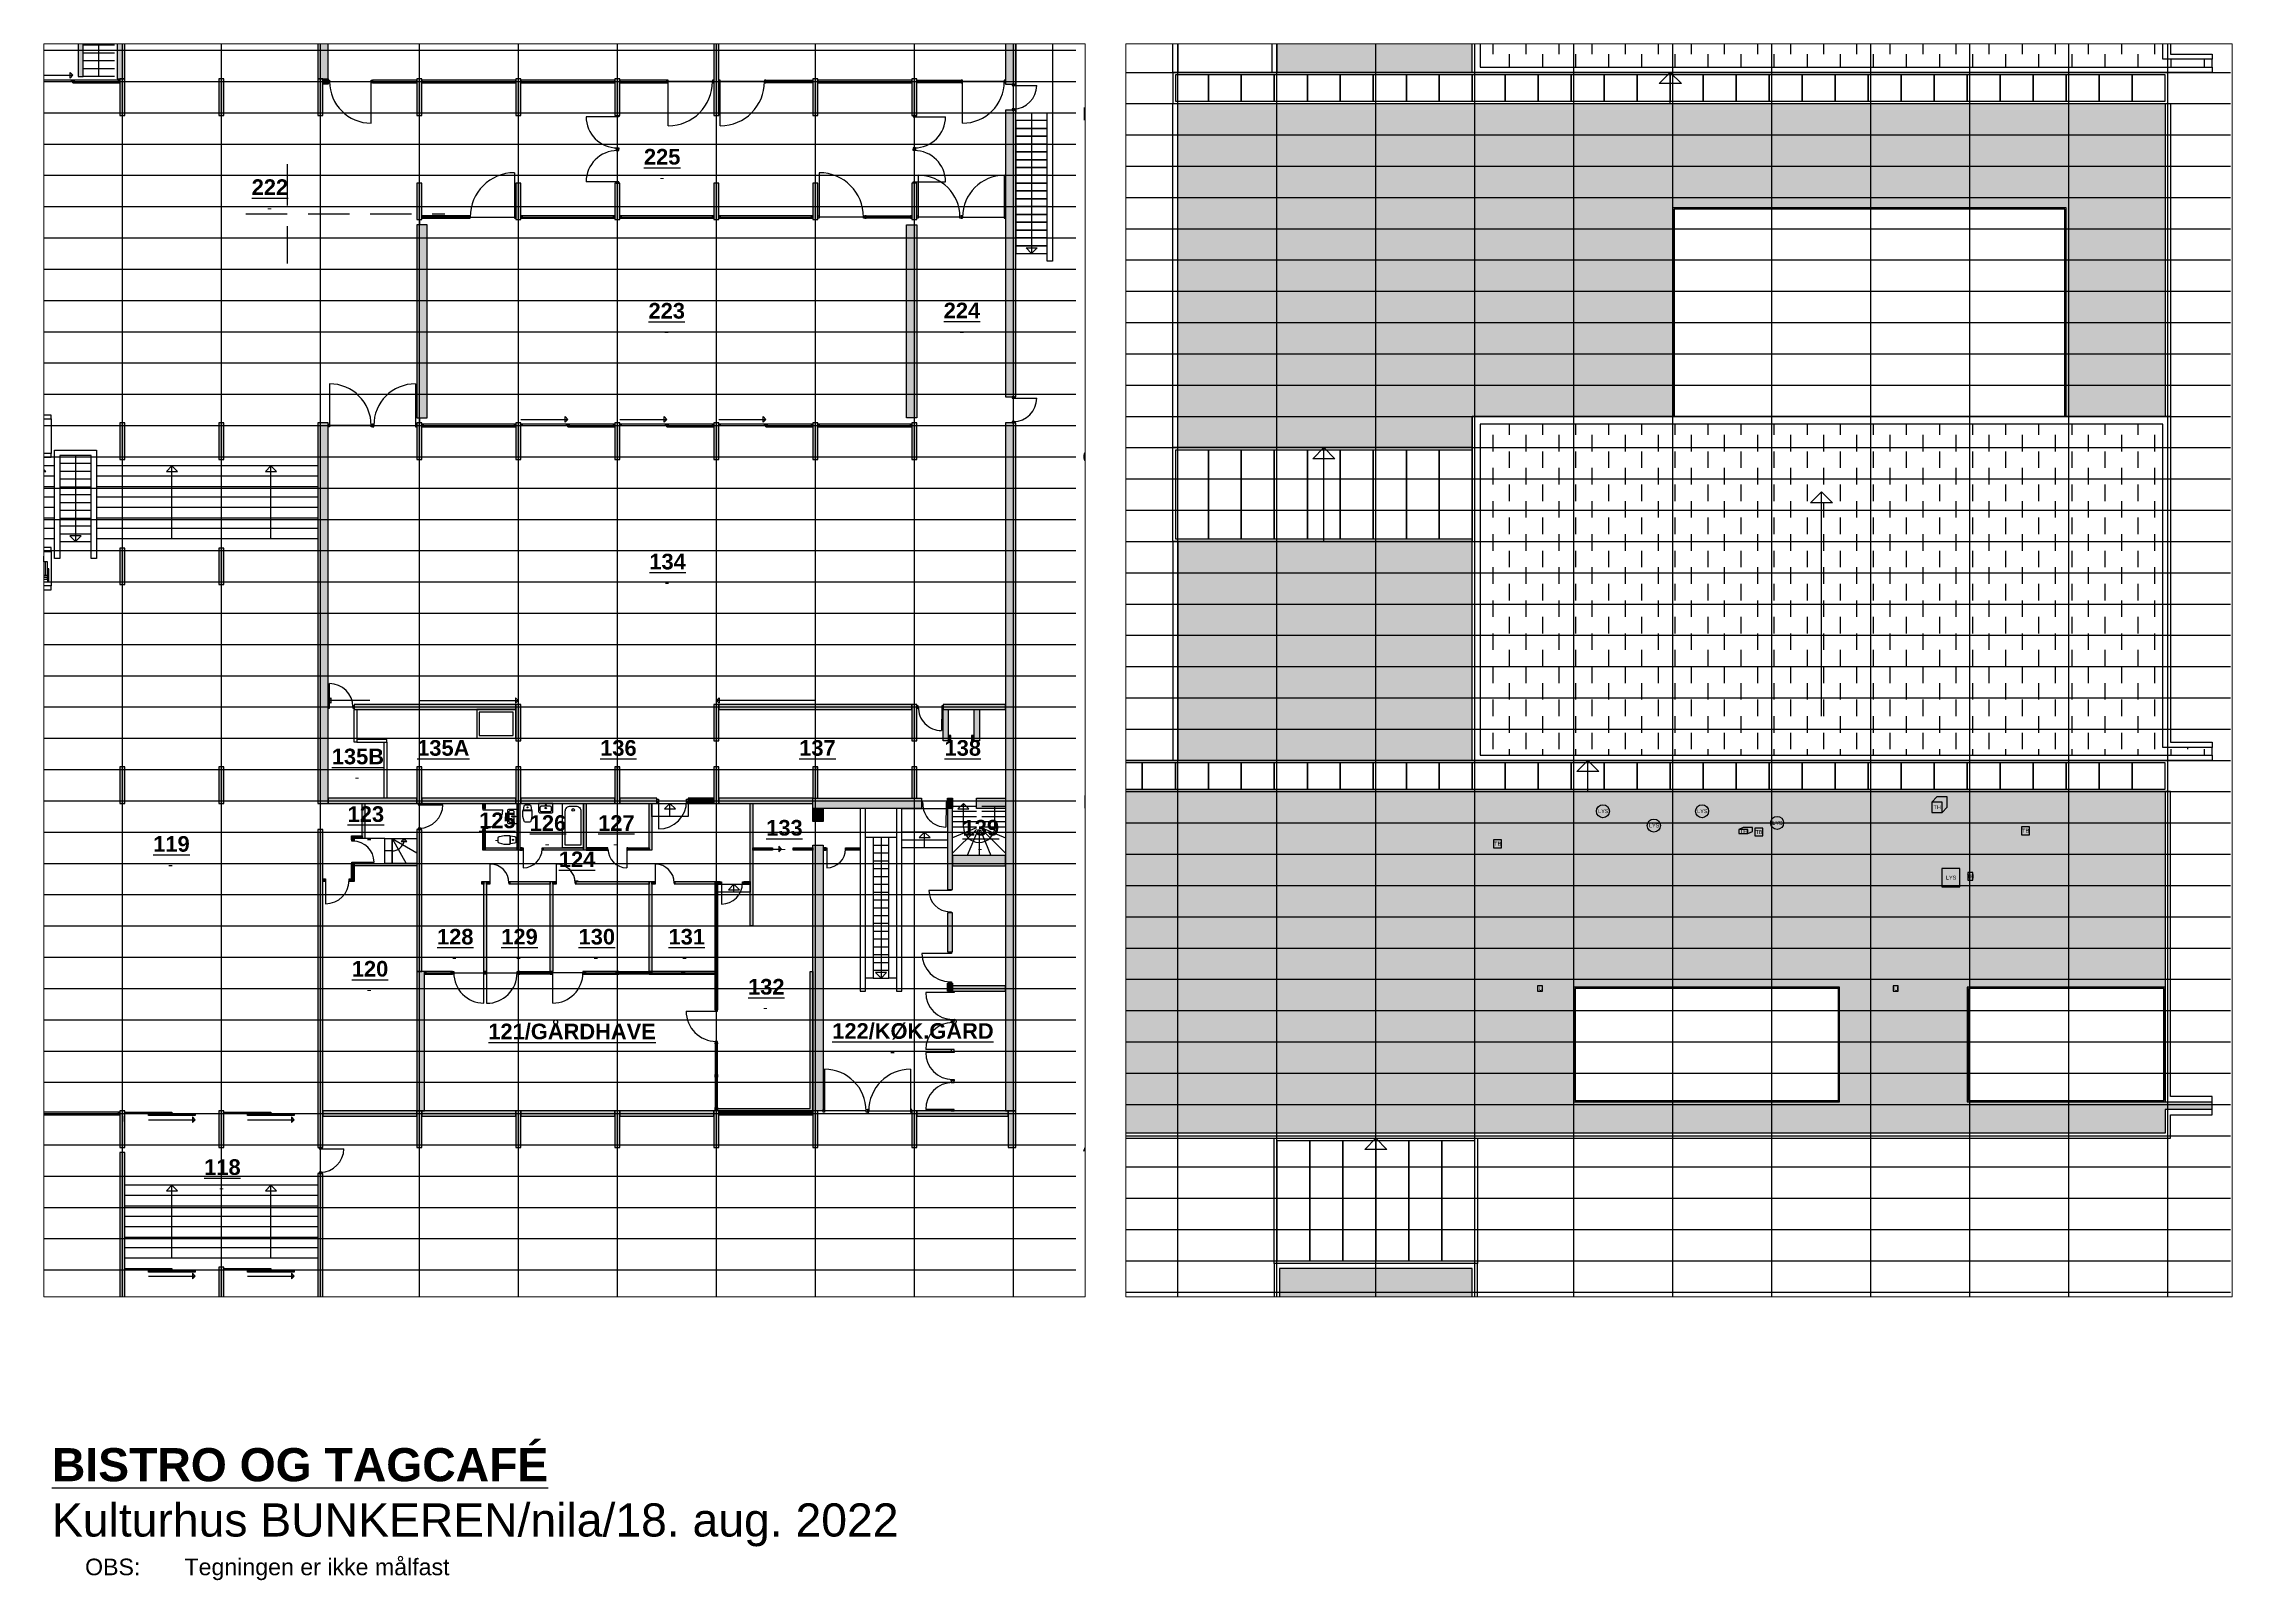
# Paper-space layout 'Tag' of a CAD drawing. Header units: millimetres. Extents: x 3 to 267, y 6 to 192.
# The model-space entities are those that its viewports show. They can reach past a viewport. Long polylines and large blocks are cut down to what shows.
import ezdxf

# ---------------------------------------------------------------- set-up
doc = ezdxf.new("R2010")
doc.units = ezdxf.units.MM
doc.header["$LTSCALE"] = 20
doc.linetypes.add('DASHED', pattern=[19.05, 12.7, -6.35])
doc.linetypes.add('HIDDEN', pattern=[0.375, 0.25, -0.125])
for name, color, linetype in [('-  Lette vægge - nye', 7, 'CONTINUOUS'), ('-  Stueplan eksist', 7, 'CONTINUOUS'), ('-  Tag', 7, 'CONTINUOUS'), ('-  Trapper', 1, 'CONTINUOUS'), ('- Døre og vinduer', 12, 'CONTINUOUS'), ('- EL og VVS', 4, 'CONTINUOUS'), ('-Grid', 254, 'CONTINUOUS'), ('-Rum m2', 6, 'CONTINUOUS'), ('-Rumnumre', 6, 'CONTINUOUS'), ('-Skrav. eksist.', 253, 'CONTINUOUS'), ('-Skrav. Tag', 142, 'CONTINUOUS'), ('Tekst på layouts', 250, 'CONTINUOUS'), ('Views', 5, 'HIDDEN')]:
    doc.layers.add(name, color=color, linetype=linetype)
doc.styles.add('100', font='arial.ttf', dxfattribs={"height": 150})

psp = doc.layouts.new('Tag')

# ---------------------------------------------------------------- texts
at = {"layer": 'Tekst på layouts', "insert": (3.84, 22.1), "char_height": 4, "attachment_point": 1, "style": '100'}
psp.add_mtext_dynamic_manual_height_columns('{\\fArial|b1|i0|c0|p34;\\LBISTRO OG TAGCAFÉ\\P}Kulturhus BUNKEREN/nila/18. aug. 2022\\P\\pi-12,l16,t16;{\\H0.5x;OBS:^ITegningen er ikke målfast}', width=182.0575, gutter_width=750, heights=[0], dxfattribs=at)

msp = doc.modelspace()

# ---------------------------------------------------------------- texts
at = {"layer": '- Døre og vinduer', "char_height": 150, "attachment_point": 1, "style": '100'}
for insert in [(218062, 70726), (221863, 70726), (220013, 70176), (224746, 70276), (231412, 68176)]:
    msp.add_mtext_dynamic_manual_height_columns('\\pi-30.891;LYS', width=308, gutter_width=750, heights=[0], dxfattribs=dict(at, insert=insert))
at = {"layer": '- EL og VVS', "char_height": 150, "attachment_point": 1, "style": '100'}
for s, insert in [('\\pi25.231;TH', (230880, 70881)), ('\\pi25.231;TH', (223447, 69952)), ('\\pi28.147;TB', (224046, 69926)), ('\\pi28.147;TB', (234279, 69976)), ('\\pi28.147;TB', (214013, 69476)), ('\\pi25.231;TH', (232162, 68226)), ('\\pi95.013;U', (215646, 63921)), ('\\pi95.013;U', (229296, 63921))]:
    msp.add_mtext_dynamic_manual_height_columns(s, width=308, gutter_width=750, heights=[0], dxfattribs=dict(at, insert=insert))
at = {"layer": '-Grid', "color": 3, "char_height": 500, "width": 361.3, "attachment_point": 5, "style": '100'}
for s, insert in [('{\\C7;D}', (192800, 97761)), ('{\\C7;D}', (242800, 97761)), ('{\\C7;C}', (192800, 84600)), ('{\\C7;C}', (242800, 84600)), ('{\\C7;B}', (192800, 71361)), ('{\\C7;A}', (192800, 58200)), ('{\\C7;A}', (242800, 58200))]:
    msp.add_mtext(s, dxfattribs=dict(at, insert=insert))
at = {"layer": '-Rum m2', "color": 6, "attachment_point": 1, "style": '100'}
for s, insert, char_height in [('\\pi808.06;-', (175513, 95525), 400), ('\\pi808.06;-', (160448, 94359), 400), ('\\pi808.06;-', (175684, 89614), 400), ('\\pi808.06;-', (187023, 89624), 400), ('\\pi808.06;-', (175702, 79992), 400), ('\\pi808.06;-', (163803, 72513), 400), ('\\pi808.06;-', (167100, 72842), 400), ('\\pi826.92;-', (173808, 72842), 300), ('\\pi826.92;-', (181446, 72842), 300), ('\\pi808.06;-', (187023, 72842), 400), ('\\pi808.06;-', (164268, 70157), 400), ('\\pi826.92;-', (169165, 70061), 300), ('\\pi808.06;-', (171104, 69959), 400), ('\\pi808.06;-', (173726, 69959), 400), ('\\pi808.06;-', (156648, 69158), 400), ('\\pi808.06;-', (180178, 69779), 400), ('\\pi808.06;-', (187717, 69779), 400), ('\\pi808.06;-', (172228, 68566), 400), ('\\pi808.06;-', (167542, 65599), 400), ('\\pi808.06;-', (170008, 65599), 400), ('\\pi808.06;-', (172974, 65599), 400), ('\\pi808.06;-', (176379, 65599), 400), ('\\pi808.06;-', (164268, 64367), 400), ('\\pi808.06;-', (179479, 63678), 400), ('\\pi826.92;-', (172024, 61962), 300), ('\\pi808.06;-', (184364, 61980), 400), ('\\pi808.06;-', (158605, 56759), 400)]:
    msp.add_mtext_dynamic_manual_height_columns(s, width=1767, gutter_width=750, heights=[0], dxfattribs=dict(at, insert=insert, char_height=char_height))
at = {"layer": '-Rumnumre', "color": 6, "char_height": 600, "attachment_point": 1, "style": '100'}
for s, insert in [('\\pi207.37;{\\fArial|b1|i0|c0|p34;\\L225}', (175513, 96413)), ('\\pi215.76;{\\fArial|b1|i0|c0|p34;\\L222}', (160448, 95247)), ('\\pi212.7;{\\fArial|b1|i0|c0|p34;\\L223}', (175684, 90502)), ('\\pi204.3;{\\fArial|b1|i0|c0|p34;\\L224}', (187023, 90512)), ('\\pi227.02;{\\fArial|b1|i0|c0|p34;\\L134}', (175702, 80880)), ('\\pi-64.59;{\\fArial|b1|i0|c0|p34;\\L135B}', (163803, 73401)), ('\\pi-83.621;{\\fArial|b1|i0|c0|p34;\\L135A}', (167100, 73730)), ('\\pi232.34;{\\fArial|b1|i0|c0|p34;\\L136}', (173808, 73730)), ('\\pi236.02;{\\fArial|b1|i0|c0|p34;\\L137}', (181446, 73730)), ('\\pi236.23;{\\fArial|b1|i0|c0|p34;\\L138}', (187023, 73730)), ('\\pi235.41;{\\fArial|b1|i0|c0|p34;\\L123}', (164112, 71192)), ('\\pi230.09;{\\fArial|b1|i0|c0|p34;\\L125}', (169165, 70949)), ('\\pi232.34;{\\fArial|b1|i0|c0|p34;\\L126}', (171104, 70847)), ('\\pi236.02;{\\fArial|b1|i0|c0|p34;\\L127}', (173726, 70847)), ('\\pi235.41;{\\fArial|b1|i0|c0|p34;\\L133}', (180178, 70667)), ('\\pi236.84;{\\fArial|b1|i0|c0|p34;\\L139}', (187717, 70667)), ('\\pi236.84;{\\fArial|b1|i0|c0|p34;\\L119}', (156648, 70046)), ('\\pi227.02;{\\fArial|b1|i0|c0|p34;\\L124}', (172228, 69454)), ('\\pi236.23;{\\fArial|b1|i0|c0|p34;\\L128}', (167542, 66487)), ('\\pi236.84;{\\fArial|b1|i0|c0|p34;\\L129}', (170008, 66487)), ('\\pi238.07;{\\fArial|b1|i0|c0|p34;\\L130}', (172974, 66487)), ('\\pi285.55;{\\fArial|b1|i0|c0|p34;\\L131}', (176379, 66487)), ('\\pi238.07;{\\fArial|b1|i0|c0|p34;\\L120}', (164268, 65255)), ('\\pi238.48;{\\fArial|b1|i0|c0|p34;\\L132}', (179479, 64566)), ('\\pi-2276.5;{\\fArial|b1|i0|c0|p34;\\L121/GÅRDHAVE}', (172024, 62850)), ('\\pi-2159.9;{\\fArial|b1|i0|c0|p34;\\L122/KØK.GÅRD}', (185109, 62868)), ('\\pi236.23;{\\fArial|b1|i0|c0|p34;\\L118}', (158605, 57647))]:
    msp.add_mtext_dynamic_manual_height_columns(s, width=1767, gutter_width=750, heights=[0], dxfattribs=dict(at, insert=insert))

# ---------------------------------------------------------------- hatches: boundary and pattern name
at = {"layer": '-  Trapper'}
h = msp.add_hatch(dxfattribs=at)
h.set_pattern_fill('AR-CONC', scale=400)
h.paths.add_polyline_path([(239700, 162200), (241600, 162200), (241600, 162500), (213500, 162500), (213500, 150900), (239700, 150900)])
h.paths.add_polyline_path([(227024, 152824), (226600, 152400), (226176, 152824)], flags=16)
h.paths.add_polyline_path([(239700, 138300), (213500, 138300), (213500, 125600), (241600, 125600), (241600, 125900), (239700, 125900)])
h.paths.add_polyline_path([(226176, 135276), (226600, 135700), (227024, 135276)], flags=16)
h.paths.add_polyline_path([(239700, 111900), (213500, 111900), (213500, 99200), (241600, 99200), (241600, 99500), (239700, 99500)])
h.paths.add_polyline_path([(226176, 108876), (226600, 109300), (227024, 108876)], flags=16)
h.paths.add_polyline_path([(239700, 85500), (213500, 85500), (213500, 72800), (241600, 72800), (241600, 73100), (239700, 73100)])
h.paths.add_polyline_path([(226176, 82476), (226600, 82900), (227024, 82476)], flags=16)
h = msp.add_hatch(dxfattribs=at)
h.set_pattern_fill('AR-CONC', scale=400)
h.paths.add_polyline_path([(239700, 162200), (241600, 162200), (241600, 162500), (213500, 162500), (213500, 150900), (239700, 150900)])
h.paths.add_polyline_path([(227024, 152824), (226600, 152400), (226176, 152824)], flags=16)
h.paths.add_polyline_path([(239700, 138300), (213500, 138300), (213500, 125600), (241600, 125600), (241600, 125900), (239700, 125900)])
h.paths.add_polyline_path([(226176, 135276), (226600, 135700), (227024, 135276)], flags=16)
h.paths.add_polyline_path([(239700, 111900), (213500, 111900), (213500, 99200), (241600, 99200), (241600, 99500), (239700, 99500)])
h.paths.add_polyline_path([(226176, 108876), (226600, 109300), (227024, 108876)], flags=16)
at = {"layer": '-Skrav. eksist.'}
h = msp.add_hatch(color=256, dxfattribs=at)
h.dxf.hatch_style = 1
h.paths.add_polyline_path([(155500, 99100), (155800, 99100), (155800, 120500), (155500, 120500)])
h = msp.add_hatch(color=256, dxfattribs=at)
h.dxf.hatch_style = 1
h.paths.add_polyline_path([(155500, 99100), (155800, 99100), (155800, 120500), (155500, 120500)])
h = msp.add_hatch(color=256, dxfattribs=at)
h.dxf.hatch_style = 1
h.paths.add_polyline_path([(163200, 99100), (163600, 99100), (163600, 112300), (163200, 112300)], flags=17)
h = msp.add_hatch(color=256, dxfattribs=at)
h.dxf.hatch_style = 1
h.paths.add_polyline_path([(163200, 99100), (163600, 99100), (163600, 112300), (163200, 112300)], flags=17)
h = msp.add_hatch(color=256, dxfattribs=at)
h.dxf.hatch_style = 1
h.paths.add_polyline_path([(178400, 97700), (178600, 97700), (178600, 112300), (178400, 112300)], flags=17)
h = msp.add_hatch(color=256, dxfattribs=at)
h.dxf.hatch_style = 1
h.paths.add_polyline_path([(178400, 97700), (178600, 97700), (178600, 112300), (178400, 112300)], flags=17)
h = msp.add_hatch(color=256, dxfattribs=at)
h.dxf.hatch_style = 1
h.paths.add_polyline_path([(189600, 98900), (190000, 98900), (190000, 112300), (189600, 112300)])
h = msp.add_hatch(color=256, dxfattribs=at)
h.dxf.hatch_style = 1
h.paths.add_polyline_path([(189600, 98900), (190000, 98900), (190000, 112300), (189600, 112300)])
h = msp.add_hatch(color=256, dxfattribs=at)
h.dxf.hatch_style = 1
h.paths.add_polyline_path([(154000, 99193), (154200, 99193), (154200, 104900), (154000, 104900)], flags=17)
h = msp.add_hatch(color=256, dxfattribs=at)
h.dxf.hatch_style = 1
h.paths.add_polyline_path([(154000, 99193), (154200, 99193), (154200, 104900), (154000, 104900)], flags=17)
h = msp.add_hatch(color=256, dxfattribs=at)
h.dxf.hatch_style = 1
h.paths.add_polyline_path([(155600, 97700), (155800, 97700), (155800, 99100), (155600, 99100)], flags=17)
h = msp.add_hatch(color=256, dxfattribs=at)
h.dxf.hatch_style = 1
h.paths.add_polyline_path([(155600, 97700), (155800, 97700), (155800, 99100), (155600, 99100)], flags=17)
h = msp.add_hatch(color=256, dxfattribs=at)
h.dxf.hatch_style = 1
h.paths.add_polyline_path([(159400, 97700), (159600, 97700), (159600, 99100), (159400, 99100)], flags=17)
h = msp.add_hatch(color=256, dxfattribs=at)
h.dxf.hatch_style = 1
h.paths.add_polyline_path([(159400, 97700), (159600, 97700), (159600, 99100), (159400, 99100)], flags=17)
h = msp.add_hatch(color=256, dxfattribs=at)
h.dxf.hatch_style = 1
h.paths.add_polyline_path([(163200, 97700), (163400, 97700), (163400, 99100), (163200, 99100)], flags=17)
h = msp.add_hatch(color=256, dxfattribs=at)
h.dxf.hatch_style = 1
h.paths.add_polyline_path([(163200, 97700), (163400, 97700), (163400, 99100), (163200, 99100)], flags=17)
h = msp.add_hatch(color=256, dxfattribs=at)
h.dxf.hatch_style = 1
h.paths.add_polyline_path([(163400, 99100), (163600, 99100), (163600, 98900), (163400, 98900)], flags=17)
h = msp.add_hatch(color=256, dxfattribs=at)
h.dxf.hatch_style = 1
h.paths.add_polyline_path([(163400, 99100), (163600, 99100), (163600, 98900), (163400, 98900)], flags=17)
h = msp.add_hatch(color=256, dxfattribs=at)
h.dxf.hatch_style = 1
h.paths.add_polyline_path([(165300, 98950), (167000, 98950), (167000, 99050), (165300, 99050)], flags=17)
h = msp.add_hatch(color=256, dxfattribs=at)
h.dxf.hatch_style = 1
h.paths.add_polyline_path([(165300, 98950), (167000, 98950), (167000, 99050), (165300, 99050)], flags=17)
h = msp.add_hatch(color=256, dxfattribs=at)
h.dxf.hatch_style = 1
h.paths.add_polyline_path([(167000, 97700), (167200, 97700), (167200, 99100), (167000, 99100)], flags=17)
h = msp.add_hatch(color=256, dxfattribs=at)
h.dxf.hatch_style = 1
h.paths.add_polyline_path([(167000, 97700), (167200, 97700), (167200, 99100), (167000, 99100)], flags=17)
h = msp.add_hatch(color=256, dxfattribs=at)
h.dxf.hatch_style = 1
h.paths.add_polyline_path([(167200, 98950), (170800, 98950), (170800, 99050), (167200, 99050)], flags=17)
h = msp.add_hatch(color=256, dxfattribs=at)
h.dxf.hatch_style = 1
h.paths.add_polyline_path([(167200, 98950), (170800, 98950), (170800, 99050), (167200, 99050)], flags=17)
h = msp.add_hatch(color=256, dxfattribs=at)
h.dxf.hatch_style = 1
h.paths.add_polyline_path([(170800, 97700), (171000, 97700), (171000, 99100), (170800, 99100)], flags=17)
h = msp.add_hatch(color=256, dxfattribs=at)
h.dxf.hatch_style = 1
h.paths.add_polyline_path([(170800, 97700), (171000, 97700), (171000, 99100), (170800, 99100)], flags=17)
h = msp.add_hatch(color=256, dxfattribs=at)
h.dxf.hatch_style = 1
h.paths.add_polyline_path([(171000, 98950), (174600, 98950), (174600, 99050), (171000, 99050)], flags=17)
h = msp.add_hatch(color=256, dxfattribs=at)
h.dxf.hatch_style = 1
h.paths.add_polyline_path([(171000, 98950), (174600, 98950), (174600, 99050), (171000, 99050)], flags=17)
h = msp.add_hatch(color=256, dxfattribs=at)
h.dxf.hatch_style = 1
h.paths.add_polyline_path([(174600, 97700), (174800, 97700), (174800, 99100), (174600, 99100)], flags=17)
h = msp.add_hatch(color=256, dxfattribs=at)
h.dxf.hatch_style = 1
h.paths.add_polyline_path([(174600, 97700), (174800, 97700), (174800, 99100), (174600, 99100)], flags=17)
h = msp.add_hatch(color=256, dxfattribs=at)
h.dxf.hatch_style = 1
h.paths.add_polyline_path([(174800, 98950), (176600, 98950), (176600, 99050), (174800, 99050)], flags=17)
h = msp.add_hatch(color=256, dxfattribs=at)
h.dxf.hatch_style = 1
h.paths.add_polyline_path([(174800, 98950), (176600, 98950), (176600, 99050), (174800, 99050)], flags=17)
h = msp.add_hatch(color=256, dxfattribs=at)
h.dxf.hatch_style = 1
h.paths.add_polyline_path([(182200, 98950), (180400, 98950), (180400, 99050), (182200, 99050)], flags=17)
h = msp.add_hatch(color=256, dxfattribs=at)
h.dxf.hatch_style = 1
h.paths.add_polyline_path([(182200, 98950), (180400, 98950), (180400, 99050), (182200, 99050)], flags=17)
h = msp.add_hatch(color=256, dxfattribs=at)
h.dxf.hatch_style = 1
h.paths.add_polyline_path([(182200, 97700), (182400, 97700), (182400, 99100), (182200, 99100)], flags=17)
h = msp.add_hatch(color=256, dxfattribs=at)
h.dxf.hatch_style = 1
h.paths.add_polyline_path([(182200, 97700), (182400, 97700), (182400, 99100), (182200, 99100)], flags=17)
h = msp.add_hatch(color=256, dxfattribs=at)
h.dxf.hatch_style = 1
h.paths.add_polyline_path([(182400, 98950), (186000, 98950), (186000, 99050), (182400, 99050)], flags=17)
h = msp.add_hatch(color=256, dxfattribs=at)
h.dxf.hatch_style = 1
h.paths.add_polyline_path([(182400, 98950), (186000, 98950), (186000, 99050), (182400, 99050)], flags=17)
h = msp.add_hatch(color=256, dxfattribs=at)
h.dxf.hatch_style = 1
h.paths.add_polyline_path([(186000, 97700), (186200, 97700), (186200, 99100), (186000, 99100)], flags=17)
h = msp.add_hatch(color=256, dxfattribs=at)
h.dxf.hatch_style = 1
h.paths.add_polyline_path([(186000, 97700), (186200, 97700), (186200, 99100), (186000, 99100)], flags=17)
h = msp.add_hatch(color=256, dxfattribs=at)
h.dxf.hatch_style = 1
h.paths.add_polyline_path([(187900, 98950), (186200, 98950), (186200, 99050), (187900, 99050)], flags=17)
h = msp.add_hatch(color=256, dxfattribs=at)
h.dxf.hatch_style = 1
h.paths.add_polyline_path([(187900, 98950), (186200, 98950), (186200, 99050), (187900, 99050)], flags=17)
h = msp.add_hatch(color=256, dxfattribs=at)
h.dxf.hatch_style = 1
h.paths.add_polyline_path([(189600, 86900), (190000, 86900), (190000, 97900), (189600, 97900)], flags=17)
h = msp.add_hatch(color=256, dxfattribs=at)
h.dxf.hatch_style = 1
h.paths.add_polyline_path([(189600, 86900), (190000, 86900), (190000, 97900), (189600, 97900)], flags=17)
h = msp.add_hatch(color=256, dxfattribs=at)
h.dxf.hatch_style = 1
h.paths.add_polyline_path([(167000, 93700), (167200, 93700), (167200, 95100), (167000, 95100)], flags=17)
h = msp.add_hatch(color=256, dxfattribs=at)
h.dxf.hatch_style = 1
h.paths.add_polyline_path([(167000, 93700), (167200, 93700), (167200, 95100), (167000, 95100)], flags=17)
h = msp.add_hatch(color=256, dxfattribs=at)
h.dxf.hatch_style = 1
h.paths.add_polyline_path([(170800, 93700), (171000, 93700), (171000, 95100), (170800, 95100)], flags=17)
h = msp.add_hatch(color=256, dxfattribs=at)
h.dxf.hatch_style = 1
h.paths.add_polyline_path([(170800, 93700), (171000, 93700), (171000, 95100), (170800, 95100)], flags=17)
h = msp.add_hatch(color=256, dxfattribs=at)
h.dxf.hatch_style = 1
h.paths.add_polyline_path([(174600, 93700), (174800, 93700), (174800, 95100), (174600, 95100)], flags=17)
h = msp.add_hatch(color=256, dxfattribs=at)
h.dxf.hatch_style = 1
h.paths.add_polyline_path([(174600, 93700), (174800, 93700), (174800, 95100), (174600, 95100)], flags=17)
h = msp.add_hatch(color=256, dxfattribs=at)
h.dxf.hatch_style = 1
h.paths.add_polyline_path([(178400, 93700), (178600, 93700), (178600, 95100), (178400, 95100)], flags=17)
h = msp.add_hatch(color=256, dxfattribs=at)
h.dxf.hatch_style = 1
h.paths.add_polyline_path([(178400, 93700), (178600, 93700), (178600, 95100), (178400, 95100)], flags=17)
h = msp.add_hatch(color=256, dxfattribs=at)
h.dxf.hatch_style = 1
h.paths.add_polyline_path([(182200, 93700), (182400, 93700), (182400, 95100), (182200, 95100)], flags=17)
h = msp.add_hatch(color=256, dxfattribs=at)
h.dxf.hatch_style = 1
h.paths.add_polyline_path([(182200, 93700), (182400, 93700), (182400, 95100), (182200, 95100)], flags=17)
h = msp.add_hatch(color=256, dxfattribs=at)
h.dxf.hatch_style = 1
h.paths.add_polyline_path([(186000, 93700), (186200, 93700), (186200, 95100), (186000, 95100)], flags=17)
h = msp.add_hatch(color=256, dxfattribs=at)
h.dxf.hatch_style = 1
h.paths.add_polyline_path([(186000, 93700), (186200, 93700), (186200, 95100), (186000, 95100)], flags=17)
h = msp.add_hatch(color=256, dxfattribs=at)
h.dxf.hatch_style = 1
h.paths.add_polyline_path([(167000, 86100), (167400, 86100), (167400, 93500), (167000, 93500)], flags=17)
h = msp.add_hatch(color=256, dxfattribs=at)
h.dxf.hatch_style = 1
h.paths.add_polyline_path([(167000, 86100), (167400, 86100), (167400, 93500), (167000, 93500)], flags=17)
h = msp.add_hatch(color=256, dxfattribs=at)
h.dxf.hatch_style = 1
h.paths.add_polyline_path([(186200, 86100), (185800, 86100), (185800, 93500), (186200, 93500)], flags=17)
h = msp.add_hatch(color=256, dxfattribs=at)
h.dxf.hatch_style = 1
h.paths.add_polyline_path([(186200, 86100), (185800, 86100), (185800, 93500), (186200, 93500)], flags=17)
h = msp.add_hatch(color=256, dxfattribs=at)
h.dxf.hatch_style = 1
h.paths.add_polyline_path([(155600, 84500), (155800, 84500), (155800, 85900), (155600, 85900)], flags=17)
h = msp.add_hatch(color=256, dxfattribs=at)
h.dxf.hatch_style = 1
h.paths.add_polyline_path([(155600, 84500), (155800, 84500), (155800, 85900), (155600, 85900)], flags=17)
h = msp.add_hatch(color=256, dxfattribs=at)
h.dxf.hatch_style = 1
h.paths.add_polyline_path([(159400, 84500), (159600, 84500), (159600, 85900), (159400, 85900)], flags=17)
h = msp.add_hatch(color=256, dxfattribs=at)
h.dxf.hatch_style = 1
h.paths.add_polyline_path([(159400, 84500), (159600, 84500), (159600, 85900), (159400, 85900)], flags=17)
h = msp.add_hatch(color=256, dxfattribs=at)
h.dxf.hatch_style = 1
h.paths.add_polyline_path([(163200, 71300), (163600, 71300), (163600, 85900), (163200, 85900)], flags=17)
h = msp.add_hatch(color=256, dxfattribs=at)
h.dxf.hatch_style = 1
h.paths.add_polyline_path([(163200, 71300), (163600, 71300), (163600, 85900), (163200, 85900)], flags=17)
h = msp.add_hatch(color=256, dxfattribs=at)
h.dxf.hatch_style = 1
h.paths.add_polyline_path([(167000, 84500), (167200, 84500), (167200, 85900), (167000, 85900)], flags=17)
h = msp.add_hatch(color=256, dxfattribs=at)
h.dxf.hatch_style = 1
h.paths.add_polyline_path([(167000, 84500), (167200, 84500), (167200, 85900), (167000, 85900)], flags=17)
h = msp.add_hatch(color=256, dxfattribs=at)
h.dxf.hatch_style = 1
h.paths.add_polyline_path([(170800, 84500), (171000, 84500), (171000, 85900), (170800, 85900)], flags=17)
h = msp.add_hatch(color=256, dxfattribs=at)
h.dxf.hatch_style = 1
h.paths.add_polyline_path([(170800, 84500), (171000, 84500), (171000, 85900), (170800, 85900)], flags=17)
h = msp.add_hatch(color=256, dxfattribs=at)
h.dxf.hatch_style = 1
h.paths.add_polyline_path([(174600, 84500), (174800, 84500), (174800, 85900), (174600, 85900)], flags=17)
h = msp.add_hatch(color=256, dxfattribs=at)
h.dxf.hatch_style = 1
h.paths.add_polyline_path([(174600, 84500), (174800, 84500), (174800, 85900), (174600, 85900)], flags=17)
h = msp.add_hatch(color=256, dxfattribs=at)
h.dxf.hatch_style = 1
h.paths.add_polyline_path([(178400, 84500), (178600, 84500), (178600, 85900), (178400, 85900)], flags=17)
h = msp.add_hatch(color=256, dxfattribs=at)
h.dxf.hatch_style = 1
h.paths.add_polyline_path([(178400, 84500), (178600, 84500), (178600, 85900), (178400, 85900)], flags=17)
h = msp.add_hatch(color=256, dxfattribs=at)
h.dxf.hatch_style = 1
h.paths.add_polyline_path([(182200, 84500), (182400, 84500), (182400, 85900), (182200, 85900)], flags=17)
h = msp.add_hatch(color=256, dxfattribs=at)
h.dxf.hatch_style = 1
h.paths.add_polyline_path([(182200, 84500), (182400, 84500), (182400, 85900), (182200, 85900)], flags=17)
h = msp.add_hatch(color=256, dxfattribs=at)
h.dxf.hatch_style = 1
h.paths.add_polyline_path([(186000, 84500), (186200, 84500), (186200, 85900), (186000, 85900)], flags=17)
h = msp.add_hatch(color=256, dxfattribs=at)
h.dxf.hatch_style = 1
h.paths.add_polyline_path([(186000, 84500), (186200, 84500), (186200, 85900), (186000, 85900)], flags=17)
h = msp.add_hatch(color=256, dxfattribs=at)
h.dxf.hatch_style = 1
h.paths.add_polyline_path([(189600, 59500), (190000, 59500), (190000, 85900), (189600, 85900)], flags=16)
h.paths.add_polyline_path([(189700, 59300), (189700, 59500), (186200, 59500), (186200, 59300)], flags=17)
h = msp.add_hatch(color=256, dxfattribs=at)
h.dxf.hatch_style = 1
h.paths.add_polyline_path([(189700, 59300), (189700, 59500), (186200, 59500), (186200, 59300)], flags=17)
h.paths.add_polyline_path([(189600, 59500), (190000, 59500), (190000, 85900), (189600, 85900)], flags=16)
h = msp.add_hatch(color=256, dxfattribs=at)
h.dxf.hatch_style = 1
h.paths.add_polyline_path([(189600, 59500), (190000, 59500), (190000, 85900), (189600, 85900)], flags=16)
h.paths.add_polyline_path([(189600, 74900), (189600, 75100), (187200, 75100), (187200, 74900)], flags=17)
h = msp.add_hatch(color=256, dxfattribs=at)
h.dxf.hatch_style = 1
h.paths.add_polyline_path([(189600, 74900), (189600, 75100), (187200, 75100), (187200, 74900)], flags=17)
h.paths.add_polyline_path([(189600, 59500), (190000, 59500), (190000, 85900), (189600, 85900)], flags=16)
h = msp.add_hatch(color=256, dxfattribs=at)
h.dxf.hatch_style = 1
h.paths.add_polyline_path([(187570, 69300), (187570, 68900), (189600, 68900), (189600, 69300)], flags=17)
h.paths.add_polyline_path([(189600, 59500), (190000, 59500), (190000, 85900), (189600, 85900)], flags=16)
h = msp.add_hatch(color=256, dxfattribs=at)
h.dxf.hatch_style = 1
h.paths.add_polyline_path([(189600, 64100), (189600, 64300), (187570, 64300), (187570, 64100)], flags=17)
h.paths.add_polyline_path([(189600, 59500), (190000, 59500), (190000, 85900), (189600, 85900)], flags=16)
h = msp.add_hatch(color=256, dxfattribs=at)
h.dxf.hatch_style = 1
h.paths.add_polyline_path([(187570, 69300), (187570, 68900), (189600, 68900), (189600, 69300)], flags=17)
h.paths.add_polyline_path([(189600, 59500), (190000, 59500), (190000, 85900), (189600, 85900)], flags=16)
h = msp.add_hatch(color=256, dxfattribs=at)
h.dxf.hatch_style = 1
h.paths.add_polyline_path([(189600, 64100), (189600, 64300), (187570, 64300), (187570, 64100)], flags=17)
h.paths.add_polyline_path([(189600, 59500), (190000, 59500), (190000, 85900), (189600, 85900)], flags=16)
h = msp.add_hatch(color=256, dxfattribs=at)
h.dxf.hatch_style = 1
h.paths.add_polyline_path([(189600, 59500), (190000, 59500), (190000, 85900), (189600, 85900)], flags=16)
h.paths.add_polyline_path([(189600, 71500), (189600, 71100), (188485, 71100), (188485, 71500)], flags=17)
h = msp.add_hatch(color=256, dxfattribs=at)
h.dxf.hatch_style = 1
h.paths.add_polyline_path([(189600, 71500), (189600, 71100), (188485, 71100), (188485, 71500)], flags=17)
h.paths.add_polyline_path([(189600, 59500), (190000, 59500), (190000, 85900), (189600, 85900)], flags=16)
h = msp.add_hatch(color=256, dxfattribs=at)
h.dxf.hatch_style = 1
h.paths.add_polyline_path([(189600, 59500), (190000, 59500), (190000, 85900), (189600, 85900)], flags=16)
h.paths.add_polyline_path([(189700, 58100), (190000, 58100), (190000, 59500), (189700, 59500)], flags=17)
h = msp.add_hatch(color=256, dxfattribs=at)
h.dxf.hatch_style = 1
h.paths.add_polyline_path([(189700, 58100), (190000, 58100), (190000, 59500), (189700, 59500)], flags=17)
h.paths.add_polyline_path([(189600, 59500), (190000, 59500), (190000, 85900), (189600, 85900)], flags=16)
h = msp.add_hatch(color=256, dxfattribs=at)
h.dxf.hatch_style = 1
h.paths.add_polyline_path([(189600, 59500), (190000, 59500), (190000, 85900), (189600, 85900)], flags=17)
h.paths.add_polyline_path([(189600, 59500), (190000, 59500), (190000, 85900), (189600, 85900)], flags=16)
h = msp.add_hatch(color=256, dxfattribs=at)
h.dxf.hatch_style = 1
h.paths.add_polyline_path([(155600, 79700), (155800, 79700), (155800, 81100), (155600, 81100)], flags=17)
h = msp.add_hatch(color=256, dxfattribs=at)
h.dxf.hatch_style = 1
h.paths.add_polyline_path([(155600, 79700), (155800, 79700), (155800, 81100), (155600, 81100)], flags=17)
h = msp.add_hatch(color=256, dxfattribs=at)
h.dxf.hatch_style = 1
h.paths.add_polyline_path([(159400, 79700), (159600, 79700), (159600, 81100), (159400, 81100)], flags=17)
h = msp.add_hatch(color=256, dxfattribs=at)
h.dxf.hatch_style = 1
h.paths.add_polyline_path([(159400, 79700), (159600, 79700), (159600, 81100), (159400, 81100)], flags=17)
h = msp.add_hatch(color=256, dxfattribs=at)
h.dxf.hatch_style = 1
h.paths.add_polyline_path([(170800, 74900), (170800, 75100), (164600, 75100), (164600, 74900)], flags=17)
h = msp.add_hatch(color=256, dxfattribs=at)
h.dxf.hatch_style = 1
h.paths.add_polyline_path([(170800, 74900), (170800, 75100), (164600, 75100), (164600, 74900)], flags=17)
h = msp.add_hatch(color=256, dxfattribs=at)
h.dxf.hatch_style = 1
h.paths.add_polyline_path([(170800, 73700), (171000, 73700), (171000, 75100), (170800, 75100)], flags=17)
h = msp.add_hatch(color=256, dxfattribs=at)
h.dxf.hatch_style = 1
h.paths.add_polyline_path([(170800, 73700), (171000, 73700), (171000, 75100), (170800, 75100)], flags=17)
h = msp.add_hatch(color=256, dxfattribs=at)
h.dxf.hatch_style = 1
h.paths.add_polyline_path([(178400, 73700), (178600, 73700), (178600, 75100), (178400, 75100)], flags=17)
h = msp.add_hatch(color=256, dxfattribs=at)
h.dxf.hatch_style = 1
h.paths.add_polyline_path([(178400, 73700), (178600, 73700), (178600, 75100), (178400, 75100)], flags=17)
h = msp.add_hatch(color=256, dxfattribs=at)
h.dxf.hatch_style = 1
h.paths.add_polyline_path([(186000, 74900), (186000, 75100), (178600, 75100), (178600, 74900)], flags=17)
h = msp.add_hatch(color=256, dxfattribs=at)
h.dxf.hatch_style = 1
h.paths.add_polyline_path([(186000, 74900), (186000, 75100), (178600, 75100), (178600, 74900)], flags=17)
h = msp.add_hatch(color=256, dxfattribs=at)
h.dxf.hatch_style = 1
h.paths.add_polyline_path([(186000, 73700), (186200, 73700), (186200, 75100), (186000, 75100)], flags=17)
h = msp.add_hatch(color=256, dxfattribs=at)
h.dxf.hatch_style = 1
h.paths.add_polyline_path([(186000, 73700), (186200, 73700), (186200, 75100), (186000, 75100)], flags=17)
h = msp.add_hatch(color=256, dxfattribs=at)
h.dxf.hatch_style = 1
h.paths.add_polyline_path([(187200, 74900), (187400, 74900), (187400, 73700), (187200, 73700)], flags=17)
h = msp.add_hatch(color=256, dxfattribs=at)
h.dxf.hatch_style = 1
h.paths.add_polyline_path([(187200, 74900), (187400, 74900), (187400, 73700), (187200, 73700)], flags=17)
h = msp.add_hatch(color=256, dxfattribs=at)
h.dxf.hatch_style = 1
h.paths.add_polyline_path([(188400, 74900), (188600, 74900), (188600, 73700), (188400, 73700)], flags=17)
h = msp.add_hatch(color=256, dxfattribs=at)
h.dxf.hatch_style = 1
h.paths.add_polyline_path([(188400, 74900), (188600, 74900), (188600, 73700), (188400, 73700)], flags=17)
h = msp.add_hatch(color=256, dxfattribs=at)
h.dxf.hatch_style = 1
h.paths.add_polyline_path([(187400, 73700), (187500, 73700), (187500, 73900), (187400, 73900)], flags=17)
h = msp.add_hatch(color=256, dxfattribs=at)
h.dxf.hatch_style = 1
h.paths.add_polyline_path([(187400, 73700), (187500, 73700), (187500, 73900), (187400, 73900)], flags=17)
h = msp.add_hatch(color=256, dxfattribs=at)
h.dxf.hatch_style = 1
h.paths.add_polyline_path([(188300, 73700), (188400, 73700), (188400, 73900), (188300, 73900)], flags=17)
h = msp.add_hatch(color=256, dxfattribs=at)
h.dxf.hatch_style = 1
h.paths.add_polyline_path([(188300, 73700), (188400, 73700), (188400, 73900), (188300, 73900)], flags=17)
h = msp.add_hatch(color=256, dxfattribs=at)
h.dxf.hatch_style = 1
h.paths.add_polyline_path([(155600, 71300), (155800, 71300), (155800, 72700), (155600, 72700)], flags=17)
h = msp.add_hatch(color=256, dxfattribs=at)
h.dxf.hatch_style = 1
h.paths.add_polyline_path([(155600, 71300), (155800, 71300), (155800, 72700), (155600, 72700)], flags=17)
h = msp.add_hatch(color=256, dxfattribs=at)
h.dxf.hatch_style = 1
h.paths.add_polyline_path([(159400, 71300), (159600, 71300), (159600, 72700), (159400, 72700)], flags=17)
h = msp.add_hatch(color=256, dxfattribs=at)
h.dxf.hatch_style = 1
h.paths.add_polyline_path([(159400, 71300), (159600, 71300), (159600, 72700), (159400, 72700)], flags=17)
h = msp.add_hatch(color=256, dxfattribs=at)
h.dxf.hatch_style = 1
h.paths.add_polyline_path([(167000, 71300), (167200, 71300), (167200, 72700), (167000, 72700)], flags=17)
h = msp.add_hatch(color=256, dxfattribs=at)
h.dxf.hatch_style = 1
h.paths.add_polyline_path([(167000, 71300), (167200, 71300), (167200, 72700), (167000, 72700)], flags=17)
h = msp.add_hatch(color=256, dxfattribs=at)
h.dxf.hatch_style = 1
h.paths.add_polyline_path([(170800, 71300), (171000, 71300), (171000, 72700), (170800, 72700)], flags=17)
h = msp.add_hatch(color=256, dxfattribs=at)
h.dxf.hatch_style = 1
h.paths.add_polyline_path([(170800, 71300), (171000, 71300), (171000, 72700), (170800, 72700)], flags=17)
h = msp.add_hatch(color=256, dxfattribs=at)
h.dxf.hatch_style = 1
h.paths.add_polyline_path([(174600, 71300), (174800, 71300), (174800, 72700), (174600, 72700)], flags=17)
h = msp.add_hatch(color=256, dxfattribs=at)
h.dxf.hatch_style = 1
h.paths.add_polyline_path([(174600, 71300), (174800, 71300), (174800, 72700), (174600, 72700)], flags=17)
h = msp.add_hatch(color=256, dxfattribs=at)
h.dxf.hatch_style = 1
h.paths.add_polyline_path([(178400, 71300), (178600, 71300), (178600, 72700), (178400, 72700)], flags=17)
h = msp.add_hatch(color=256, dxfattribs=at)
h.dxf.hatch_style = 1
h.paths.add_polyline_path([(178400, 71300), (178600, 71300), (178600, 72700), (178400, 72700)], flags=17)
h = msp.add_hatch(color=256, dxfattribs=at)
h.dxf.hatch_style = 1
h.paths.add_polyline_path([(182200, 71500), (182400, 71500), (182400, 72700), (182200, 72700)], flags=16)
h.paths.add_polyline_path([(182200, 71300), (182200, 71500), (178600, 71500), (178600, 71300)], flags=17)
h = msp.add_hatch(color=256, dxfattribs=at)
h.dxf.hatch_style = 1
h.paths.add_polyline_path([(182200, 71300), (182200, 71500), (178600, 71500), (178600, 71300)], flags=17)
h.paths.add_polyline_path([(182200, 71500), (182400, 71500), (182400, 72700), (182200, 72700)], flags=16)
h = msp.add_hatch(color=256, dxfattribs=at)
h.dxf.hatch_style = 1
h.paths.add_polyline_path([(182200, 71500), (182400, 71500), (182400, 72700), (182200, 72700)], flags=16)
h.paths.add_polyline_path([(182200, 71500), (182400, 71500), (182400, 72700), (182200, 72700)], flags=17)
h = msp.add_hatch(color=256, dxfattribs=at)
h.dxf.hatch_style = 1
h.paths.add_polyline_path([(182200, 71500), (182400, 71500), (182400, 72700), (182200, 72700)], flags=16)
h.paths.add_polyline_path([(186370, 71500), (186370, 71100), (182200, 71100), (182200, 71500)], flags=17)
h.paths.add_polyline_path([(186000, 71500), (186200, 71500), (186200, 72700), (186000, 72700)], flags=16)
h = msp.add_hatch(color=256, dxfattribs=at)
h.dxf.hatch_style = 1
h.paths.add_polyline_path([(186370, 71500), (186370, 71100), (182200, 71100), (182200, 71500)], flags=17)
h.paths.add_polyline_path([(182200, 71500), (182400, 71500), (182400, 72700), (182200, 72700)], flags=16)
h.paths.add_polyline_path([(186000, 71500), (186200, 71500), (186200, 72700), (186000, 72700)], flags=16)
h = msp.add_hatch(color=256, dxfattribs=at)
h.dxf.hatch_style = 1
h.paths.add_polyline_path([(186000, 71500), (186200, 71500), (186200, 72700), (186000, 72700)], flags=17)
h.paths.add_polyline_path([(186000, 71500), (186200, 71500), (186200, 72700), (186000, 72700)], flags=16)
h = msp.add_hatch(color=256, dxfattribs=at)
h.dxf.hatch_style = 1
h.paths.add_polyline_path([(167000, 71300), (167000, 71500), (163600, 71500), (163600, 71300)], flags=17)
h = msp.add_hatch(color=256, dxfattribs=at)
h.dxf.hatch_style = 1
h.paths.add_polyline_path([(167000, 71300), (167000, 71500), (163600, 71500), (163600, 71300)], flags=17)
h = msp.add_hatch(color=256, dxfattribs=at)
h.dxf.hatch_style = 1
h.paths.add_polyline_path([(170800, 71300), (170800, 71500), (167200, 71500), (167200, 71300)], flags=17)
h = msp.add_hatch(color=256, dxfattribs=at)
h.dxf.hatch_style = 1
h.paths.add_polyline_path([(170800, 71300), (170800, 71500), (167200, 71500), (167200, 71300)], flags=17)
h = msp.add_hatch(color=256, dxfattribs=at)
h.dxf.hatch_style = 1
h.paths.add_polyline_path([(174600, 71300), (174600, 71500), (171000, 71500), (171000, 71300)], flags=17)
h = msp.add_hatch(color=256, dxfattribs=at)
h.dxf.hatch_style = 1
h.paths.add_polyline_path([(174600, 71300), (174600, 71500), (171000, 71500), (171000, 71300)], flags=17)
h = msp.add_hatch(color=256, dxfattribs=at)
h.dxf.hatch_style = 1
h.paths.add_polyline_path([(176220, 71300), (176220, 71500), (174800, 71500), (174800, 71300)], flags=17)
h = msp.add_hatch(color=256, dxfattribs=at)
h.dxf.hatch_style = 1
h.paths.add_polyline_path([(176220, 71300), (176220, 71500), (174800, 71500), (174800, 71300)], flags=17)
h = msp.add_hatch(color=256, dxfattribs=at)
h.dxf.hatch_style = 1
h.paths.add_polyline_path([(178400, 71300), (178400, 71500), (177420, 71500), (177420, 71300)], flags=17)
h = msp.add_hatch(color=256, dxfattribs=at)
h.dxf.hatch_style = 1
h.paths.add_polyline_path([(178400, 71300), (178400, 71500), (177420, 71500), (177420, 71300)], flags=17)
h = msp.add_hatch(color=256, dxfattribs=at)
h.dxf.hatch_style = 1
h.paths.add_polyline_path([(187570, 71500), (187570, 71100), (187370, 71100), (187370, 71500)], flags=17)
h = msp.add_hatch(color=256, dxfattribs=at)
h.dxf.hatch_style = 1
h.paths.add_polyline_path([(187570, 71500), (187570, 71100), (187370, 71100), (187370, 71500)], flags=17)
h = msp.add_hatch(color=256, dxfattribs=at)
h.dxf.hatch_style = 1
h.paths.add_polyline_path([(164900, 71300), (165000, 71300), (165000, 69950), (164900, 69950)], flags=17)
h = msp.add_hatch(color=256, dxfattribs=at)
h.dxf.hatch_style = 1
h.paths.add_polyline_path([(164900, 71300), (165000, 71300), (165000, 69950), (164900, 69950)], flags=17)
h = msp.add_hatch(color=256, dxfattribs=at)
h.dxf.hatch_style = 1
h.paths.add_polyline_path([(169530, 71300), (169630, 71300), (169630, 71100), (169530, 71100)], flags=17)
h = msp.add_hatch(color=256, dxfattribs=at)
h.dxf.hatch_style = 1
h.paths.add_polyline_path([(169530, 71300), (169630, 71300), (169630, 71100), (169530, 71100)], flags=17)
h = msp.add_hatch(color=256, dxfattribs=at)
h.dxf.hatch_style = 1
h.paths.add_polyline_path([(170850, 71300), (170950, 71300), (170950, 69500), (170850, 69500)], flags=17)
h = msp.add_hatch(color=256, dxfattribs=at)
h.dxf.hatch_style = 1
h.paths.add_polyline_path([(170850, 71300), (170950, 71300), (170950, 69500), (170850, 69500)], flags=17)
h = msp.add_hatch(color=256, dxfattribs=at)
h.dxf.hatch_style = 1
h.paths.add_polyline_path([(173400, 71300), (173500, 71300), (173500, 69500), (173400, 69500)], flags=17)
h = msp.add_hatch(color=256, dxfattribs=at)
h.dxf.hatch_style = 1
h.paths.add_polyline_path([(173400, 71300), (173500, 71300), (173500, 69500), (173400, 69500)], flags=17)
h = msp.add_hatch(color=256, dxfattribs=at)
h.dxf.hatch_style = 1
h.paths.add_polyline_path([(175920, 71300), (176020, 71300), (176020, 69500), (175920, 69500)], flags=17)
h = msp.add_hatch(color=256, dxfattribs=at)
h.dxf.hatch_style = 1
h.paths.add_polyline_path([(175920, 71300), (176020, 71300), (176020, 69500), (175920, 69500)], flags=17)
h = msp.add_hatch(color=256, dxfattribs=at)
h.dxf.hatch_style = 1
h.paths.add_polyline_path([(179800, 71300), (179900, 71300), (179900, 66600), (179800, 66600)], flags=17)
h = msp.add_hatch(color=256, dxfattribs=at)
h.dxf.hatch_style = 1
h.paths.add_polyline_path([(179800, 71300), (179900, 71300), (179900, 66600), (179800, 66600)], flags=17)
h = msp.add_hatch(color=256, dxfattribs=at)
h.dxf.hatch_style = 1
h.paths.add_polyline_path([(182600, 70600), (182200, 70600), (182200, 71100), (182600, 71100)], flags=17)
h = msp.add_hatch(color=256, dxfattribs=at)
h.dxf.hatch_style = 1
h.paths.add_polyline_path([(182600, 70600), (182200, 70600), (182200, 71100), (182600, 71100)], flags=17)
h = msp.add_hatch(color=256, dxfattribs=at)
h.dxf.hatch_style = 1
h.paths.add_polyline_path([(187370, 68000), (187570, 68000), (187570, 71100), (187370, 71100)], flags=17)
h = msp.add_hatch(color=256, dxfattribs=at)
h.dxf.hatch_style = 1
h.paths.add_polyline_path([(187370, 68000), (187570, 68000), (187570, 71100), (187370, 71100)], flags=17)
h = msp.add_hatch(color=256, dxfattribs=at)
h.dxf.hatch_style = 1
h.paths.add_polyline_path([(163200, 58100), (163400, 58100), (163400, 70300), (163200, 70300)], flags=17)
h = msp.add_hatch(color=256, dxfattribs=at)
h.dxf.hatch_style = 1
h.paths.add_polyline_path([(163200, 58100), (163400, 58100), (163400, 70300), (163200, 70300)], flags=17)
h = msp.add_hatch(color=256, dxfattribs=at)
h.dxf.hatch_style = 1
h.paths.add_polyline_path([(164500, 70050), (164600, 70050), (164600, 69900), (164500, 69900)], flags=17)
h = msp.add_hatch(color=256, dxfattribs=at)
h.dxf.hatch_style = 1
h.paths.add_polyline_path([(164500, 70050), (164600, 70050), (164600, 69900), (164500, 69900)], flags=17)
h = msp.add_hatch(color=256, dxfattribs=at)
h.dxf.hatch_style = 1
h.paths.add_polyline_path([(164600, 69950), (164600, 70050), (164900, 70050), (164900, 69950)], flags=17)
h = msp.add_hatch(color=256, dxfattribs=at)
h.dxf.hatch_style = 1
h.paths.add_polyline_path([(164600, 69950), (164600, 70050), (164900, 70050), (164900, 69950)], flags=17)
h = msp.add_hatch(color=256, dxfattribs=at)
h.dxf.hatch_style = 1
h.paths.add_polyline_path([(167000, 64850), (167200, 64850), (167200, 70300), (167000, 70300)], flags=17)
h = msp.add_hatch(color=256, dxfattribs=at)
h.dxf.hatch_style = 1
h.paths.add_polyline_path([(167000, 64850), (167200, 64850), (167200, 70300), (167000, 70300)], flags=17)
h = msp.add_hatch(color=256, dxfattribs=at)
h.dxf.hatch_style = 1
h.paths.add_polyline_path([(169530, 70300), (169630, 70300), (169630, 69500), (169530, 69500)], flags=17)
h = msp.add_hatch(color=256, dxfattribs=at)
h.dxf.hatch_style = 1
h.paths.add_polyline_path([(169530, 70300), (169630, 70300), (169630, 69500), (169530, 69500)], flags=17)
h = msp.add_hatch(color=256, dxfattribs=at)
h.dxf.hatch_style = 1
h.paths.add_polyline_path([(164500, 69000), (164600, 69000), (164600, 68300), (164500, 68300)], flags=17)
h = msp.add_hatch(color=256, dxfattribs=at)
h.dxf.hatch_style = 1
h.paths.add_polyline_path([(164500, 69000), (164600, 69000), (164600, 68300), (164500, 68300)], flags=17)
h = msp.add_hatch(color=256, dxfattribs=at)
h.dxf.hatch_style = 1
h.paths.add_polyline_path([(164600, 68900), (164600, 69000), (167000, 69000), (167000, 68900)], flags=17)
h = msp.add_hatch(color=256, dxfattribs=at)
h.dxf.hatch_style = 1
h.paths.add_polyline_path([(164600, 68900), (164600, 69000), (167000, 69000), (167000, 68900)], flags=17)
h = msp.add_hatch(color=256, dxfattribs=at)
h.dxf.hatch_style = 1
h.paths.add_polyline_path([(169630, 69500), (169630, 69600), (170850, 69600), (170850, 69500)], flags=17)
h = msp.add_hatch(color=256, dxfattribs=at)
h.dxf.hatch_style = 1
h.paths.add_polyline_path([(169630, 69500), (169630, 69600), (170850, 69600), (170850, 69500)], flags=17)
h = msp.add_hatch(color=256, dxfattribs=at)
h.dxf.hatch_style = 1
h.paths.add_polyline_path([(171050, 69500), (171050, 69600), (170950, 69600), (170950, 69500)], flags=17)
h = msp.add_hatch(color=256, dxfattribs=at)
h.dxf.hatch_style = 1
h.paths.add_polyline_path([(171050, 69500), (171050, 69600), (170950, 69600), (170950, 69500)], flags=17)
h = msp.add_hatch(color=256, dxfattribs=at)
h.dxf.hatch_style = 1
h.paths.add_polyline_path([(171850, 69500), (171850, 69600), (173400, 69600), (173400, 69500)], flags=17)
h = msp.add_hatch(color=256, dxfattribs=at)
h.dxf.hatch_style = 1
h.paths.add_polyline_path([(171850, 69500), (171850, 69600), (173400, 69600), (173400, 69500)], flags=17)
h = msp.add_hatch(color=256, dxfattribs=at)
h.dxf.hatch_style = 1
h.paths.add_polyline_path([(174300, 69500), (174300, 69600), (173500, 69600), (173500, 69500)], flags=17)
h = msp.add_hatch(color=256, dxfattribs=at)
h.dxf.hatch_style = 1
h.paths.add_polyline_path([(174300, 69500), (174300, 69600), (173500, 69600), (173500, 69500)], flags=17)
h = msp.add_hatch(color=256, dxfattribs=at)
h.dxf.hatch_style = 1
h.paths.add_polyline_path([(175100, 69500), (175100, 69600), (175920, 69600), (175920, 69500)], flags=17)
h = msp.add_hatch(color=256, dxfattribs=at)
h.dxf.hatch_style = 1
h.paths.add_polyline_path([(175100, 69500), (175100, 69600), (175920, 69600), (175920, 69500)], flags=17)
h = msp.add_hatch(color=256, dxfattribs=at)
h.dxf.hatch_style = 1
h.paths.add_polyline_path([(179900, 69500), (179900, 69600), (180650, 69600), (180650, 69500)], flags=17)
h = msp.add_hatch(color=256, dxfattribs=at)
h.dxf.hatch_style = 1
h.paths.add_polyline_path([(179900, 69500), (179900, 69600), (180650, 69600), (180650, 69500)], flags=17)
h = msp.add_hatch(color=256, dxfattribs=at)
h.dxf.hatch_style = 1
h.paths.add_polyline_path([(181450, 69500), (181450, 69600), (182200, 69600), (182200, 69500)], flags=17)
h = msp.add_hatch(color=256, dxfattribs=at)
h.dxf.hatch_style = 1
h.paths.add_polyline_path([(181450, 69500), (181450, 69600), (182200, 69600), (182200, 69500)], flags=17)
h = msp.add_hatch(color=256, dxfattribs=at)
h.dxf.hatch_style = 1
h.paths.add_polyline_path([(182600, 59500), (182200, 59500), (182200, 69700), (182600, 69700)], flags=17)
h = msp.add_hatch(color=256, dxfattribs=at)
h.dxf.hatch_style = 1
h.paths.add_polyline_path([(182600, 59500), (182200, 59500), (182200, 69700), (182600, 69700)], flags=17)
h = msp.add_hatch(color=256, dxfattribs=at)
h.dxf.hatch_style = 1
h.paths.add_polyline_path([(182700, 69500), (182700, 69600), (182600, 69600), (182600, 69500)], flags=17)
h = msp.add_hatch(color=256, dxfattribs=at)
h.dxf.hatch_style = 1
h.paths.add_polyline_path([(182700, 69500), (182700, 69600), (182600, 69600), (182600, 69500)], flags=17)
h = msp.add_hatch(color=256, dxfattribs=at)
h.dxf.hatch_style = 1
h.paths.add_polyline_path([(183500, 69500), (183500, 69600), (184020, 69600), (184020, 69500)], flags=17)
h = msp.add_hatch(color=256, dxfattribs=at)
h.dxf.hatch_style = 1
h.paths.add_polyline_path([(183500, 69500), (183500, 69600), (184020, 69600), (184020, 69500)], flags=17)
h = msp.add_hatch(color=256, dxfattribs=at)
h.dxf.hatch_style = 1
h.paths.add_polyline_path([(163450, 68300), (163400, 68300), (163400, 68400), (163450, 68400)])
h = msp.add_hatch(color=256, dxfattribs=at)
h.dxf.hatch_style = 1
h.paths.add_polyline_path([(163450, 68300), (163400, 68300), (163400, 68400), (163450, 68400)])
h = msp.add_hatch(color=256, dxfattribs=at)
h.dxf.hatch_style = 1
h.paths.add_polyline_path([(164500, 68300), (164450, 68300), (164450, 68400), (164500, 68400)])
h = msp.add_hatch(color=256, dxfattribs=at)
h.dxf.hatch_style = 1
h.paths.add_polyline_path([(164500, 68300), (164450, 68300), (164450, 68400), (164500, 68400)])
h = msp.add_hatch(color=256, dxfattribs=at)
h.dxf.hatch_style = 1
h.paths.add_polyline_path([(169500, 68200), (169500, 68300), (169580, 68300), (169580, 68200)], flags=17)
h = msp.add_hatch(color=256, dxfattribs=at)
h.dxf.hatch_style = 1
h.paths.add_polyline_path([(169500, 68200), (169500, 68300), (169580, 68300), (169580, 68200)], flags=17)
h = msp.add_hatch(color=256, dxfattribs=at)
h.dxf.hatch_style = 1
h.paths.add_polyline_path([(169580, 68300), (169680, 68300), (169680, 64850), (169580, 64850)], flags=17)
h = msp.add_hatch(color=256, dxfattribs=at)
h.dxf.hatch_style = 1
h.paths.add_polyline_path([(169580, 68300), (169680, 68300), (169680, 64850), (169580, 64850)], flags=17)
h = msp.add_hatch(color=256, dxfattribs=at)
h.dxf.hatch_style = 1
h.paths.add_polyline_path([(169680, 68200), (169680, 68300), (169780, 68300), (169780, 68200)], flags=17)
h = msp.add_hatch(color=256, dxfattribs=at)
h.dxf.hatch_style = 1
h.paths.add_polyline_path([(169680, 68200), (169680, 68300), (169780, 68300), (169780, 68200)], flags=17)
h = msp.add_hatch(color=256, dxfattribs=at)
h.dxf.hatch_style = 1
h.paths.add_polyline_path([(170580, 68200), (170580, 68300), (172120, 68300), (172120, 68200)], flags=17)
h = msp.add_hatch(color=256, dxfattribs=at)
h.dxf.hatch_style = 1
h.paths.add_polyline_path([(170580, 68200), (170580, 68300), (172120, 68300), (172120, 68200)], flags=17)
h = msp.add_hatch(color=256, dxfattribs=at)
h.dxf.hatch_style = 1
h.paths.add_polyline_path([(172120, 68300), (172220, 68300), (172220, 64850), (172120, 64850)], flags=17)
h = msp.add_hatch(color=256, dxfattribs=at)
h.dxf.hatch_style = 1
h.paths.add_polyline_path([(172120, 68300), (172220, 68300), (172220, 64850), (172120, 64850)], flags=17)
h = msp.add_hatch(color=256, dxfattribs=at)
h.dxf.hatch_style = 1
h.paths.add_polyline_path([(172220, 68200), (172220, 68300), (172320, 68300), (172320, 68200)], flags=17)
h = msp.add_hatch(color=256, dxfattribs=at)
h.dxf.hatch_style = 1
h.paths.add_polyline_path([(172220, 68200), (172220, 68300), (172320, 68300), (172320, 68200)], flags=17)
h = msp.add_hatch(color=256, dxfattribs=at)
h.dxf.hatch_style = 1
h.paths.add_polyline_path([(173120, 68200), (173120, 68300), (175920, 68300), (175920, 68200)], flags=17)
h = msp.add_hatch(color=256, dxfattribs=at)
h.dxf.hatch_style = 1
h.paths.add_polyline_path([(173120, 68200), (173120, 68300), (175920, 68300), (175920, 68200)], flags=17)
h = msp.add_hatch(color=256, dxfattribs=at)
h.dxf.hatch_style = 1
h.paths.add_polyline_path([(175920, 68300), (176020, 68300), (176020, 64850), (175920, 64850)], flags=17)
h = msp.add_hatch(color=256, dxfattribs=at)
h.dxf.hatch_style = 1
h.paths.add_polyline_path([(175920, 68300), (176020, 68300), (176020, 64850), (175920, 64850)], flags=17)
h = msp.add_hatch(color=256, dxfattribs=at)
h.dxf.hatch_style = 1
h.paths.add_polyline_path([(176020, 68200), (176020, 68300), (176120, 68300), (176120, 68200)], flags=17)
h = msp.add_hatch(color=256, dxfattribs=at)
h.dxf.hatch_style = 1
h.paths.add_polyline_path([(176020, 68200), (176020, 68300), (176120, 68300), (176120, 68200)], flags=17)
h = msp.add_hatch(color=256, dxfattribs=at)
h.dxf.hatch_style = 1
h.paths.add_polyline_path([(176920, 68200), (176920, 68300), (178450, 68300), (178450, 68200)], flags=17)
h = msp.add_hatch(color=256, dxfattribs=at)
h.dxf.hatch_style = 1
h.paths.add_polyline_path([(176920, 68200), (176920, 68300), (178450, 68300), (178450, 68200)], flags=17)
h = msp.add_hatch(color=256, dxfattribs=at)
h.dxf.hatch_style = 1
h.paths.add_polyline_path([(178450, 68300), (178550, 68300), (178550, 64850), (178450, 64850)], flags=17)
h = msp.add_hatch(color=256, dxfattribs=at)
h.dxf.hatch_style = 1
h.paths.add_polyline_path([(178450, 68300), (178550, 68300), (178550, 64850), (178450, 64850)], flags=17)
h = msp.add_hatch(color=256, dxfattribs=at)
h.dxf.hatch_style = 1
h.paths.add_polyline_path([(178550, 68200), (178550, 68300), (178650, 68300), (178650, 68200)], flags=17)
h = msp.add_hatch(color=256, dxfattribs=at)
h.dxf.hatch_style = 1
h.paths.add_polyline_path([(178550, 68200), (178550, 68300), (178650, 68300), (178650, 68200)], flags=17)
h = msp.add_hatch(color=256, dxfattribs=at)
h.dxf.hatch_style = 1
h.paths.add_polyline_path([(179550, 68200), (179550, 68300), (179800, 68300), (179800, 68200)], flags=17)
h = msp.add_hatch(color=256, dxfattribs=at)
h.dxf.hatch_style = 1
h.paths.add_polyline_path([(179550, 68200), (179550, 68300), (179800, 68300), (179800, 68200)], flags=17)
h = msp.add_hatch(color=256, dxfattribs=at)
h.dxf.hatch_style = 1
h.paths.add_polyline_path([(187370, 65600), (187570, 65600), (187570, 67100), (187370, 67100)], flags=17)
h = msp.add_hatch(color=256, dxfattribs=at)
h.dxf.hatch_style = 1
h.paths.add_polyline_path([(187370, 65600), (187570, 65600), (187570, 67100), (187370, 67100)], flags=17)
h = msp.add_hatch(color=256, dxfattribs=at)
h.dxf.hatch_style = 1
h.paths.add_polyline_path([(167000, 59500), (167300, 59500), (167300, 64850), (167000, 64850)], flags=17)
h = msp.add_hatch(color=256, dxfattribs=at)
h.dxf.hatch_style = 1
h.paths.add_polyline_path([(167000, 59500), (167300, 59500), (167300, 64850), (167000, 64850)], flags=17)
h = msp.add_hatch(color=256, dxfattribs=at)
h.dxf.hatch_style = 1
h.paths.add_polyline_path([(182100, 64850), (182200, 64850), (182200, 59500), (178550, 59500), (178550, 59600), (182100, 59600)], flags=17)
h = msp.add_hatch(color=256, dxfattribs=at)
h.dxf.hatch_style = 1
h.paths.add_polyline_path([(182100, 64850), (182200, 64850), (182200, 59500), (178550, 59500), (178550, 59600), (182100, 59600)], flags=17)
h = msp.add_hatch(color=256, dxfattribs=at)
h.dxf.hatch_style = 1
h.paths.add_polyline_path([(187570, 64100), (187370, 64100), (187370, 64400), (187570, 64400)], flags=17)
h = msp.add_hatch(color=256, dxfattribs=at)
h.dxf.hatch_style = 1
h.paths.add_polyline_path([(187570, 64100), (187370, 64100), (187370, 64400), (187570, 64400)], flags=17)
h = msp.add_hatch(color=256, dxfattribs=at)
h.dxf.hatch_style = 1
h.paths.add_polyline_path([(155600, 58100), (155800, 58100), (155800, 59500), (155600, 59500)], flags=17)
h = msp.add_hatch(color=256, dxfattribs=at)
h.dxf.hatch_style = 1
h.paths.add_polyline_path([(155600, 58100), (155800, 58100), (155800, 59500), (155600, 59500)], flags=17)
h = msp.add_hatch(color=256, dxfattribs=at)
h.dxf.hatch_style = 1
h.paths.add_polyline_path([(159400, 58100), (159600, 58100), (159600, 59500), (159400, 59500)], flags=17)
h = msp.add_hatch(color=256, dxfattribs=at)
h.dxf.hatch_style = 1
h.paths.add_polyline_path([(159400, 58100), (159600, 58100), (159600, 59500), (159400, 59500)], flags=17)
h = msp.add_hatch(color=256, dxfattribs=at)
h.dxf.hatch_style = 1
h.paths.add_polyline_path([(167000, 59300), (167000, 59500), (163400, 59500), (163400, 59300)], flags=17)
h = msp.add_hatch(color=256, dxfattribs=at)
h.dxf.hatch_style = 1
h.paths.add_polyline_path([(167000, 59300), (167000, 59500), (163400, 59500), (163400, 59300)], flags=17)
h = msp.add_hatch(color=256, dxfattribs=at)
h.dxf.hatch_style = 1
h.paths.add_polyline_path([(167000, 58100), (167200, 58100), (167200, 59500), (167000, 59500)], flags=17)
h = msp.add_hatch(color=256, dxfattribs=at)
h.dxf.hatch_style = 1
h.paths.add_polyline_path([(167000, 58100), (167200, 58100), (167200, 59500), (167000, 59500)], flags=17)
h = msp.add_hatch(color=256, dxfattribs=at)
h.dxf.hatch_style = 1
h.paths.add_polyline_path([(170800, 59300), (170800, 59500), (167200, 59500), (167200, 59300)], flags=17)
h = msp.add_hatch(color=256, dxfattribs=at)
h.dxf.hatch_style = 1
h.paths.add_polyline_path([(170800, 59300), (170800, 59500), (167200, 59500), (167200, 59300)], flags=17)
h = msp.add_hatch(color=256, dxfattribs=at)
h.dxf.hatch_style = 1
h.paths.add_polyline_path([(170800, 58100), (171000, 58100), (171000, 59500), (170800, 59500)], flags=17)
h = msp.add_hatch(color=256, dxfattribs=at)
h.dxf.hatch_style = 1
h.paths.add_polyline_path([(170800, 58100), (171000, 58100), (171000, 59500), (170800, 59500)], flags=17)
h = msp.add_hatch(color=256, dxfattribs=at)
h.dxf.hatch_style = 1
h.paths.add_polyline_path([(174600, 59300), (174600, 59500), (171000, 59500), (171000, 59300)], flags=17)
h = msp.add_hatch(color=256, dxfattribs=at)
h.dxf.hatch_style = 1
h.paths.add_polyline_path([(174600, 59300), (174600, 59500), (171000, 59500), (171000, 59300)], flags=17)
h = msp.add_hatch(color=256, dxfattribs=at)
h.dxf.hatch_style = 1
h.paths.add_polyline_path([(174600, 58100), (174800, 58100), (174800, 59500), (174600, 59500)], flags=17)
h = msp.add_hatch(color=256, dxfattribs=at)
h.dxf.hatch_style = 1
h.paths.add_polyline_path([(174600, 58100), (174800, 58100), (174800, 59500), (174600, 59500)], flags=17)
h = msp.add_hatch(color=256, dxfattribs=at)
h.dxf.hatch_style = 1
h.paths.add_polyline_path([(178400, 59300), (178400, 59500), (174800, 59500), (174800, 59300)], flags=17)
h = msp.add_hatch(color=256, dxfattribs=at)
h.dxf.hatch_style = 1
h.paths.add_polyline_path([(178400, 59300), (178400, 59500), (174800, 59500), (174800, 59300)], flags=17)
h = msp.add_hatch(color=256, dxfattribs=at)
h.dxf.hatch_style = 1
h.paths.add_polyline_path([(178400, 58100), (178600, 58100), (178600, 59500), (178400, 59500)], flags=17)
h = msp.add_hatch(color=256, dxfattribs=at)
h.dxf.hatch_style = 1
h.paths.add_polyline_path([(178400, 58100), (178600, 58100), (178600, 59500), (178400, 59500)], flags=17)
h = msp.add_hatch(color=256, dxfattribs=at)
h.dxf.hatch_style = 1
h.paths.add_polyline_path([(182200, 58100), (182400, 58100), (182400, 59500), (182200, 59500)], flags=17)
h = msp.add_hatch(color=256, dxfattribs=at)
h.dxf.hatch_style = 1
h.paths.add_polyline_path([(182200, 58100), (182400, 58100), (182400, 59500), (182200, 59500)], flags=17)
h = msp.add_hatch(color=256, dxfattribs=at)
h.dxf.hatch_style = 1
h.paths.add_polyline_path([(186000, 58100), (186200, 58100), (186200, 59500), (186000, 59500)], flags=17)
h = msp.add_hatch(color=256, dxfattribs=at)
h.dxf.hatch_style = 1
h.paths.add_polyline_path([(186000, 58100), (186200, 58100), (186200, 59500), (186000, 59500)], flags=17)
h = msp.add_hatch(color=256, dxfattribs=at)
h.dxf.hatch_style = 1
h.paths.add_polyline_path([(155600, 48500), (155800, 48500), (155800, 57900), (155600, 57900)], flags=17)
h = msp.add_hatch(color=256, dxfattribs=at)
h.dxf.hatch_style = 1
h.paths.add_polyline_path([(155600, 48500), (155800, 48500), (155800, 57900), (155600, 57900)], flags=17)
h = msp.add_hatch(color=256, dxfattribs=at)
h.dxf.hatch_style = 1
h.paths.add_polyline_path([(163200, 48500), (163400, 48500), (163400, 57100), (163200, 57100)], flags=17)
h = msp.add_hatch(color=256, dxfattribs=at)
h.dxf.hatch_style = 1
h.paths.add_polyline_path([(163200, 48500), (163400, 48500), (163400, 57100), (163200, 57100)], flags=17)
h = msp.add_hatch(color=256, dxfattribs=at)
h.dxf.hatch_style = 1
h.paths.add_polyline_path([(159400, 52100), (159600, 52100), (159600, 53500), (159400, 53500)], flags=17)
h = msp.add_hatch(color=256, dxfattribs=at)
h.dxf.hatch_style = 1
h.paths.add_polyline_path([(159400, 52100), (159600, 52100), (159600, 53500), (159400, 53500)], flags=17)
at = {"layer": '-Skrav. Tag'}
h = msp.add_hatch(dxfattribs=at)
h.set_pattern_fill('AR-CONC', scale=10)
h.paths.add_polyline_path([(239800, 150600), (213200, 150600), (213200, 156700), (209500, 156700), (209500, 137400), (213200, 137400), (213200, 138600), (239800, 138600)])
h.paths.add_polyline_path([(213200, 133800), (209500, 133800), (209500, 125400), (213200, 125400)])
h.paths.add_polyline_path([(239800, 124200), (205700, 124200), (205700, 111000), (213200, 111000), (213200, 112200), (239800, 112200)])
h.paths.add_polyline_path([(213200, 107400), (205700, 107400), (205700, 99000), (213200, 99000)])
h.paths.add_polyline_path([(220900, 93800), (236000, 93800), (236000, 85800), (239800, 85800), (239800, 97800), (201900, 97800), (201900, 84600), (213200, 84600), (213200, 85800), (220900, 85800)])
h.paths.add_polyline_path([(213200, 81000), (201900, 81000), (201900, 72600), (213200, 72600)])
h.paths.add_polyline_path([(239800, 71400), (198100, 71400), (198100, 58300), (239800, 58300), (239800, 59200), (241600, 59200), (241600, 59500), (239800, 59500), (232200, 59500), (232200, 63900), (239800, 63900)])
h.paths.add_polyline_path([(217100, 63900), (227300, 63900), (227300, 59500), (217100, 59500)], flags=16)
h.paths.add_polyline_path([(213200, 53100), (205800, 53100), (205800, 48700), (213200, 48700)])
h = msp.add_hatch(dxfattribs=at)
h.set_pattern_fill('DASH', scale=200, angle=90)
h.paths.add_polyline_path([(239700, 111900), (213500, 111900), (213500, 99200), (241600, 99200), (241600, 99500), (239700, 99500)])
h.paths.add_polyline_path([(226176, 108876), (226600, 109300), (227024, 108876)], flags=16)
h = msp.add_hatch(dxfattribs=at)
h.set_pattern_fill('DASH', scale=200, angle=90)
h.paths.add_polyline_path([(239700, 85500), (213500, 85500), (213500, 72800), (241600, 72800), (241600, 73100), (239700, 73100)])
h.paths.add_polyline_path([(226176, 82476), (226600, 82900), (227024, 82476)], flags=16)

# ---------------------------------------------------------------- linework, layer by layer
at = {"layer": '-  Lette vægge - nye'}
for points in [[(164600, 74900), (164700, 74900), (164700, 73650), (164600, 73650)], [(164700, 73650), (165850, 73650), (165850, 73750), (164700, 73750)], [(165750, 73650), (165850, 73650), (165850, 71500), (165750, 71500)]]:
    msp.add_lwpolyline(points, close=True, dxfattribs=at)
at = {"layer": '-  Stueplan eksist'}
for points in [[(155500, 99100), (155800, 99100), (155800, 120500), (155500, 120500)], [(163200, 99100), (163600, 99100), (163600, 112300), (163200, 112300)], [(178400, 97700), (178600, 97700), (178600, 112300), (178400, 112300)], [(189600, 98900), (190000, 98900), (190000, 112300), (189600, 112300)], [(155600, 97700), (155800, 97700), (155800, 99100), (155600, 99100)], [(159400, 97700), (159600, 97700), (159600, 99100), (159400, 99100)], [(163200, 97700), (163400, 97700), (163400, 99100), (163200, 99100)], [(163400, 99100), (163600, 99100), (163600, 98900), (163400, 98900)], [(165300, 98950), (167000, 98950), (167000, 99050), (165300, 99050)], [(167000, 97700), (167200, 97700), (167200, 99100), (167000, 99100)], [(167200, 98950), (170800, 98950), (170800, 99050), (167200, 99050)], [(170800, 97700), (171000, 97700), (171000, 99100), (170800, 99100)], [(171000, 98950), (174600, 98950), (174600, 99050), (171000, 99050)], [(174600, 97700), (174800, 97700), (174800, 99100), (174600, 99100)], [(174800, 98950), (176600, 98950), (176600, 99050), (174800, 99050)], [(182200, 98950), (180400, 98950), (180400, 99050), (182200, 99050)], [(182200, 97700), (182400, 97700), (182400, 99100), (182200, 99100)], [(182400, 98950), (186000, 98950), (186000, 99050), (182400, 99050)], [(186000, 97700), (186200, 97700), (186200, 99100), (186000, 99100)], [(187900, 98950), (186200, 98950), (186200, 99050), (187900, 99050)], [(189600, 86900), (190000, 86900), (190000, 97900), (189600, 97900)], [(167000, 93700), (167200, 93700), (167200, 95100), (167000, 95100)], [(170800, 93700), (171000, 93700), (171000, 95100), (170800, 95100)], [(174600, 93700), (174800, 93700), (174800, 95100), (174600, 95100)], [(178400, 93700), (178600, 93700), (178600, 95100), (178400, 95100)], [(182200, 93700), (182400, 93700), (182400, 95100), (182200, 95100)], [(186000, 93700), (186200, 93700), (186200, 95100), (186000, 95100)], [(167000, 86100), (167400, 86100), (167400, 93500), (167000, 93500)], [(186200, 86100), (185800, 86100), (185800, 93500), (186200, 93500)], [(155600, 84500), (155800, 84500), (155800, 85900), (155600, 85900)], [(159400, 84500), (159600, 84500), (159600, 85900), (159400, 85900)], [(163200, 71300), (163600, 71300), (163600, 85900), (163200, 85900)], [(167000, 84500), (167200, 84500), (167200, 85900), (167000, 85900)], [(170800, 84500), (171000, 84500), (171000, 85900), (170800, 85900)], [(174600, 84500), (174800, 84500), (174800, 85900), (174600, 85900)], [(178400, 84500), (178600, 84500), (178600, 85900), (178400, 85900)], [(182200, 84500), (182400, 84500), (182400, 85900), (182200, 85900)], [(186000, 84500), (186200, 84500), (186200, 85900), (186000, 85900)], [(189600, 59500), (190000, 59500), (190000, 85900), (189600, 85900)], [(155600, 79700), (155800, 79700), (155800, 81100), (155600, 81100)], [(159400, 79700), (159600, 79700), (159600, 81100), (159400, 81100)], [(170800, 74900), (170800, 75100), (164600, 75100), (164600, 74900)], [(170800, 74900), (169300, 74900), (169300, 73800), (170800, 73800)], [(170700, 74800), (169400, 74800), (169400, 73900), (170700, 73900)], [(170800, 73700), (171000, 73700), (171000, 75100), (170800, 75100)], [(178400, 73700), (178600, 73700), (178600, 75100), (178400, 75100)], [(186000, 74900), (186000, 75100), (178600, 75100), (178600, 74900)], [(186000, 73700), (186200, 73700), (186200, 75100), (186000, 75100)], [(189600, 74900), (189600, 75100), (187200, 75100), (187200, 74900)], [(187200, 74900), (187400, 74900), (187400, 73700), (187200, 73700)], [(188400, 74900), (188600, 74900), (188600, 73700), (188400, 73700)], [(187400, 73700), (187500, 73700), (187500, 73900), (187400, 73900)], [(188300, 73700), (188400, 73700), (188400, 73900), (188300, 73900)], [(155600, 71300), (155800, 71300), (155800, 72700), (155600, 72700)], [(159400, 71300), (159600, 71300), (159600, 72700), (159400, 72700)], [(167000, 71300), (167200, 71300), (167200, 72700), (167000, 72700)], [(170800, 71300), (171000, 71300), (171000, 72700), (170800, 72700)], [(174600, 71300), (174800, 71300), (174800, 72700), (174600, 72700)], [(178400, 71300), (178600, 71300), (178600, 72700), (178400, 72700)], [(182200, 71500), (182400, 71500), (182400, 72700), (182200, 72700)], [(186000, 71500), (186200, 71500), (186200, 72700), (186000, 72700)], [(167000, 71300), (167000, 71500), (163600, 71500), (163600, 71300)], [(170800, 71300), (170800, 71500), (167200, 71500), (167200, 71300)], [(174600, 71300), (174600, 71500), (171000, 71500), (171000, 71300)], [(176220, 71300), (176220, 71500), (174800, 71500), (174800, 71300)], [(178400, 71300), (178400, 71500), (177420, 71500), (177420, 71300)], [(182200, 71300), (182200, 71500), (178600, 71500), (178600, 71300)], [(186370, 71500), (186370, 71100), (182200, 71100), (182200, 71500)], [(187570, 71500), (187570, 71100), (187370, 71100), (187370, 71500)], [(189600, 71500), (189600, 71100), (188485, 71100), (188485, 71500)], [(164900, 71300), (165000, 71300), (165000, 69950), (164900, 69950)], [(169530, 71300), (169630, 71300), (169630, 71100), (169530, 71100)], [(170850, 71300), (170950, 71300), (170950, 69500), (170850, 69500)], [(173400, 71300), (173500, 71300), (173500, 69500), (173400, 69500)], [(175920, 71300), (176020, 71300), (176020, 69500), (175920, 69500)], [(179800, 71300), (179900, 71300), (179900, 66600), (179800, 66600)], [(182600, 70600), (182200, 70600), (182200, 71100), (182600, 71100)], [(184020, 64100), (184220, 64100), (184220, 71100), (184020, 71100)], [(185420, 64100), (185620, 64100), (185620, 71100), (185420, 71100)], [(187370, 68000), (187570, 68000), (187570, 71100), (187370, 71100)], [(163200, 58100), (163400, 58100), (163400, 70300), (163200, 70300)], [(164500, 70050), (164600, 70050), (164600, 69900), (164500, 69900)], [(164600, 69950), (164600, 70050), (164900, 70050), (164900, 69950)], [(167000, 64850), (167200, 64850), (167200, 70300), (167000, 70300)], [(169530, 70300), (169630, 70300), (169630, 69500), (169530, 69500)], [(164500, 69000), (164600, 69000), (164600, 68300), (164500, 68300)], [(164600, 68900), (164600, 69000), (167000, 69000), (167000, 68900)], [(169630, 69500), (169630, 69600), (170850, 69600), (170850, 69500)], [(171050, 69500), (171050, 69600), (170950, 69600), (170950, 69500)], [(171850, 69500), (171850, 69600), (173400, 69600), (173400, 69500)], [(174300, 69500), (174300, 69600), (173500, 69600), (173500, 69500)], [(175100, 69500), (175100, 69600), (175920, 69600), (175920, 69500)], [(179900, 69500), (179900, 69600), (180650, 69600), (180650, 69500)], [(181450, 69500), (181450, 69600), (182200, 69600), (182200, 69500)], [(182600, 59500), (182200, 59500), (182200, 69700), (182600, 69700)], [(182700, 69500), (182700, 69600), (182600, 69600), (182600, 69500)], [(183500, 69500), (183500, 69600), (184020, 69600), (184020, 69500)], [(187570, 69300), (187570, 68900), (189600, 68900), (189600, 69300)], [(163450, 68300), (163400, 68300), (163400, 68400), (163450, 68400)], [(164500, 68300), (164450, 68300), (164450, 68400), (164500, 68400)], [(169500, 68200), (169500, 68300), (169580, 68300), (169580, 68200)], [(169580, 68300), (169680, 68300), (169680, 64850), (169580, 64850)], [(169680, 68200), (169680, 68300), (169780, 68300), (169780, 68200)], [(170580, 68200), (170580, 68300), (172120, 68300), (172120, 68200)], [(172120, 68300), (172220, 68300), (172220, 64850), (172120, 64850)], [(172220, 68200), (172220, 68300), (172320, 68300), (172320, 68200)], [(173120, 68200), (173120, 68300), (175920, 68300), (175920, 68200)], [(175920, 68300), (176020, 68300), (176020, 64850), (175920, 64850)], [(176020, 68200), (176020, 68300), (176120, 68300), (176120, 68200)], [(176920, 68200), (176920, 68300), (178450, 68300), (178450, 68200)], [(178450, 68300), (178550, 68300), (178550, 64850), (178450, 64850)], [(178550, 68200), (178550, 68300), (178650, 68300), (178650, 68200)], [(179550, 68200), (179550, 68300), (179800, 68300), (179800, 68200)], [(187370, 65600), (187570, 65600), (187570, 67100), (187370, 67100)], [(167000, 59500), (167300, 59500), (167300, 64850), (167000, 64850)], [(182100, 64850), (182200, 64850), (182200, 59500), (178550, 59500), (178550, 59600), (182100, 59600)], [(187570, 64100), (187370, 64100), (187370, 64400), (187570, 64400)], [(189600, 64100), (189600, 64300), (187570, 64300), (187570, 64100)], [(155600, 58100), (155800, 58100), (155800, 59500), (155600, 59500)], [(159400, 58100), (159600, 58100), (159600, 59500), (159400, 59500)], [(167000, 59300), (167000, 59500), (163400, 59500), (163400, 59300)], [(167000, 58100), (167200, 58100), (167200, 59500), (167000, 59500)], [(170800, 59300), (170800, 59500), (167200, 59500), (167200, 59300)], [(170800, 58100), (171000, 58100), (171000, 59500), (170800, 59500)], [(174600, 59300), (174600, 59500), (171000, 59500), (171000, 59300)], [(174600, 58100), (174800, 58100), (174800, 59500), (174600, 59500)], [(178400, 59300), (178400, 59500), (174800, 59500), (174800, 59300)], [(178400, 58100), (178600, 58100), (178600, 59500), (178400, 59500)], [(182200, 58100), (182400, 58100), (182400, 59500), (182200, 59500)], [(186000, 58100), (186200, 58100), (186200, 59500), (186000, 59500)], [(189700, 59300), (189700, 59500), (186200, 59500), (186200, 59300)], [(189700, 58100), (190000, 58100), (190000, 59500), (189700, 59500)], [(155600, 48500), (155800, 48500), (155800, 57900), (155600, 57900)], [(163200, 48500), (163400, 48500), (163400, 57100), (163200, 57100)], [(159400, 52100), (159600, 52100), (159600, 53500), (159400, 53500)]]:
    msp.add_lwpolyline(points, close=True, dxfattribs=at)
at = {"layer": '-  Stueplan eksist', "linetype": 'DASHED'}
for points in [[(154000, 99193), (154200, 99193), (154200, 104900), (154000, 104900)], [(153100, 84850), (154700, 84850), (154700, 80700), (154500, 80700), (154500, 84650), (153300, 84650), (153300, 80700), (153100, 80700)]]:
    msp.add_lwpolyline(points, close=True, dxfattribs=at)
at = {"layer": '-  Tag'}
for p, q in [((241600, 99200), (241600, 99500)), ((241600, 59200), (241600, 59500))]:
    msp.add_line(p, q, dxfattribs=at)
at = {"layer": '-  Tag', "color": 2}
msp.add_line((241600, 72800), (241600, 73100), dxfattribs=at)
at = {"layer": '-  Tag'}
for points in [[(241600, 99000), (213200, 99000), (213200, 112200), (240000, 112200), (240000, 99700), (241600, 99700), (241600, 99500), (239700, 99500), (239700, 111900), (213500, 111900), (213500, 99200), (241600, 99200)], [(205500, 99000), (213200, 99000), (213200, 107400), (205500, 107400)], [(205700, 99000), (213200, 99000), (213200, 107400), (205700, 107400)], [(201700, 102700), (201900, 102700), (201900, 99000), (201700, 99000)], [(201700, 97800), (240000, 97800), (240000, 85800), (213200, 85800), (213200, 84600), (201700, 84600)], [(201900, 97800), (239800, 97800), (239800, 85800), (213200, 85800), (213200, 84600), (201900, 84600)], [(220900, 85800), (236000, 85800), (236000, 93800), (220900, 93800)], [(220950, 85800), (235950, 85800), (235950, 93750), (220950, 93750)], [(241600, 72600), (213200, 72600), (213200, 85800), (240000, 85800), (240000, 73300), (241600, 73300), (241600, 73100), (239700, 73100), (239700, 85500), (213500, 85500), (213500, 72800), (241600, 72800)], [(201700, 72600), (213200, 72600), (213200, 81000), (201700, 81000)], [(201900, 72600), (213200, 72600), (213200, 81000), (201900, 81000)], [(241600, 59200), (239800, 59200), (239800, 58300), (198100, 58300), (198100, 71400), (239800, 71400), (239800, 59500), (241600, 59500), (241600, 59700), (240000, 59700), (240000, 71400), (197900, 71400), (197900, 58100), (240000, 58100), (240000, 59000), (241600, 59000)], [(217100, 59500), (227300, 59500), (227300, 63900), (217100, 63900)], [(217150, 59550), (227250, 59550), (227250, 63850), (217150, 63850)], [(232200, 59500), (239800, 59500), (239800, 63900), (232200, 63900)], [(232250, 59550), (239750, 59550), (239750, 63850), (232250, 63850)], [(205600, 48500), (213400, 48500), (213400, 53300), (205600, 53300)], [(205800, 48700), (213200, 48700), (213200, 53100), (205800, 53100)]]:
    msp.add_lwpolyline(points, close=True, dxfattribs=at)
msp.add_lwpolyline([(226600, 74300), (226600, 82900), (227024, 82476), (226176, 82476), (226600, 82900)], dxfattribs=at)
at = {"layer": '-  Trapper', "linetype": 'DASHED', "ltscale": 0.5}
for p, q in [((154200, 100400), (155400, 100400)), ((154200, 100100), (155400, 100100)), ((154200, 99800), (155400, 99800)), ((154200, 99500), (155400, 99500)), ((154200, 99200), (155400, 99200)), ((153300, 84350), (154500, 84350)), ((153300, 84050), (154500, 84050)), ((153300, 83750), (154500, 83750)), ((153300, 83450), (154500, 83450)), ((153300, 83150), (154500, 83150)), ((153300, 82850), (154500, 82850)), ((153300, 82550), (154500, 82550)), ((153300, 82250), (154500, 82250)), ((153300, 81950), (154500, 81950)), ((153300, 81650), (154500, 81650)), ((153300, 81350), (154500, 81350)), ((184520, 70000), (185120, 70000)), ((184520, 69700), (185120, 69700)), ((184520, 69400), (185120, 69400)), ((184520, 69100), (185120, 69100)), ((184520, 68800), (185120, 68800)), ((184520, 68500), (185120, 68500)), ((184520, 68200), (185120, 68200)), ((184520, 67900), (185120, 67900)), ((184520, 67600), (185120, 67600)), ((184520, 67300), (185120, 67300)), ((184520, 67300), (185120, 67300)), ((184520, 67000), (185120, 67000)), ((184520, 67000), (185120, 67000)), ((184520, 66700), (185120, 66700)), ((184520, 66400), (185120, 66400)), ((184520, 66100), (185120, 66100)), ((184520, 65800), (185120, 65800)), ((184520, 65500), (185120, 65500)), ((184520, 65200), (185120, 65200)), ((184520, 64900), (185120, 64900)), ((184520, 64600), (185120, 64600))]:
    msp.add_line(p, q, dxfattribs=at)
at = {"layer": '-  Trapper'}
for p, q in [((153100, 84250), (152000, 84250)), ((163200, 84250), (154700, 84250)), ((153100, 83850), (152000, 83850)), ((153100, 83450), (152000, 83450)), ((163200, 83850), (154700, 83850)), ((163200, 83450), (154700, 83450)), ((153100, 83050), (152000, 83050)), ((153100, 82650), (152000, 82650)), ((163200, 83050), (154700, 83050)), ((163200, 82650), (154700, 82650)), ((153100, 82250), (152000, 82250)), ((153100, 81850), (152000, 81850)), ((163200, 82250), (154700, 82250)), ((163200, 81850), (154700, 81850)), ((153100, 81450), (152000, 81450)), ((163200, 81450), (154700, 81450)), ((187570, 71200), (188485, 71200)), ((187570, 71000), (188485, 71000)), ((187570, 70800), (188485, 70800)), ((187570, 70600), (188485, 70600)), ((188685, 71200), (189600, 71200)), ((188685, 71000), (189600, 71000)), ((188685, 70800), (189600, 70800)), ((188685, 70600), (189600, 70600)), ((189185, 70400), (189185, 71200)), ((165770, 69950), (165000, 69950)), ((166050, 69950), (166598, 69000)), ((166050, 69950), (167000, 69402)), ((187570, 70400), (188485, 70400)), ((188485, 70359), (187570, 69980)), ((188485, 70300), (187570, 69385)), ((188544, 70300), (188129, 69300)), ((188585, 70300), (188585, 69300)), ((188626, 70300), (189041, 69300)), ((188685, 70400), (189600, 70400)), ((188685, 70359), (189600, 69980)), ((188685, 70300), (189600, 69385)), ((166050, 69475), (165770, 69475)), ((159500, 56650), (155800, 56650)), ((163200, 56650), (159500, 56650)), ((159500, 56250), (155800, 56250)), ((159500, 55850), (155800, 55850)), ((159500, 55450), (155800, 55450)), ((163200, 56250), (159500, 56250)), ((163200, 55850), (159500, 55850)), ((163200, 55450), (159500, 55450)), ((159500, 55050), (155800, 55050)), ((159500, 54650), (155800, 54650)), ((163200, 55050), (159500, 55050)), ((163200, 54650), (159500, 54650)), ((159500, 54250), (155800, 54250)), ((159500, 53850), (155800, 53850)), ((163200, 54250), (159500, 54250)), ((163200, 53850), (159500, 53850))]:
    msp.add_line(p, q, dxfattribs=at)
at = {"layer": '-  Trapper', "linetype": 'DASHED', "ltscale": 0.5}
for points in [[(154800, 99200), (154800, 104900), (155012, 104688), (154588, 104688), (154800, 104900)], [(190600, 97800), (190600, 92400), (190388, 92612), (190812, 92612), (190600, 92400)], [(153900, 84650), (153900, 81350), (154112, 81562), (153688, 81562), (153900, 81350)], [(184820, 70000), (184820, 64600), (185032, 64812), (184608, 64812), (184820, 64600)]]:
    msp.add_lwpolyline(points, dxfattribs=at)
at = {"layer": '-  Trapper', "linetype": 'Continuous', "ltscale": 0.5}
for points in [[(191200, 100800), (190000, 100800), (190000, 97800), (191200, 97800)], [(191200, 100800), (191400, 100800), (191400, 92100), (191200, 92100), (191200, 97800)]]:
    msp.add_lwpolyline(points, dxfattribs=at)
at = {"layer": '-  Trapper', "linetype": 'DASHED', "ltscale": 0.5}
for points in [[(190000, 97200), (191200, 97200), (191200, 97500), (190000, 97500)], [(190000, 96900), (191200, 96900), (191200, 97200), (190000, 97200)], [(190000, 96600), (191200, 96600), (191200, 96900), (190000, 96900)], [(190000, 96300), (191200, 96300), (191200, 96600), (190000, 96600)], [(190000, 96000), (191200, 96000), (191200, 96300), (190000, 96300)], [(190000, 95700), (191200, 95700), (191200, 96000), (190000, 96000)], [(190000, 95400), (191200, 95400), (191200, 95700), (190000, 95700)], [(190000, 95100), (191200, 95100), (191200, 95400), (190000, 95400)], [(190000, 94800), (191200, 94800), (191200, 95100), (190000, 95100)], [(190000, 94500), (191200, 94500), (191200, 94800), (190000, 94800)], [(190000, 94200), (191200, 94200), (191200, 94500), (190000, 94500)], [(190000, 93900), (191200, 93900), (191200, 94200), (190000, 94200)], [(190000, 93600), (191200, 93600), (191200, 93900), (190000, 93900)], [(190000, 93300), (191200, 93300), (191200, 93600), (190000, 93600)], [(190000, 93000), (191200, 93000), (191200, 93300), (190000, 93300)], [(190000, 92700), (191200, 92700), (191200, 93000), (190000, 93000)], [(190000, 92400), (191200, 92400), (191200, 92700), (190000, 92700)], [(184520, 64600), (184220, 64600), (184220, 70000), (184520, 70000)], [(185420, 64600), (185120, 64600), (185120, 70000), (185420, 70000)]]:
    msp.add_lwpolyline(points, close=True, dxfattribs=at)
at = {"layer": '-  Trapper', "linetype": 'DASHED'}
for points in [[(152060, 86050), (152960, 86050), (152960, 86200), (152060, 86200)], [(152060, 86050), (152960, 86050), (152960, 84730), (152060, 84730)], [(152060, 84580), (152960, 84580), (152960, 84730), (152060, 84730)]]:
    msp.add_lwpolyline(points, close=True, dxfattribs=at)
at = {"layer": '-  Trapper'}
for points in [[(152550, 81450), (152550, 84250), (152338, 84038), (152762, 84038), (152550, 84250)], [(157600, 81450), (157600, 84250), (157388, 84038), (157812, 84038), (157600, 84250)], [(161400, 81450), (161400, 84250), (161188, 84038), (161612, 84038), (161400, 84250)], [(176720, 70800), (176720, 71300), (176508, 71088), (176932, 71088), (176720, 71300)], [(187985, 70400), (187985, 71299), (187773, 71087), (188197, 71087), (187985, 71299)], [(166513, 69844), (166513, 69950), (166407, 69844), (166619, 69844), (166513, 69950)], [(186495, 69600), (186495, 70200), (186283, 69988), (186707, 69988), (186495, 70200)], [(179175, 67900), (179175, 68200), (178963, 67988), (179387, 67988), (179175, 68200)], [(157600, 53850), (157600, 56650), (157388, 56438), (157812, 56438), (157600, 56650)], [(161400, 53850), (161400, 56650), (161188, 56438), (161612, 56438), (161400, 56650)]]:
    msp.add_lwpolyline(points, dxfattribs=at)
for points in [[(152060, 80970), (152960, 80970), (152960, 81120), (152060, 81120)], [(152060, 80970), (152960, 80970), (152960, 79650), (152060, 79650)], [(152350, 80570), (152690, 80570), (152690, 80790), (152350, 80790)], [(152210, 79900), (152830, 79900), (152830, 80570), (152210, 80570)], [(152210, 79980), (152830, 79980), (152830, 80050), (152210, 80050)], [(152290, 80050), (152750, 80050), (152750, 80570), (152290, 80570)], [(152830, 79800), (152880, 79800), (152880, 80300), (152830, 80300)], [(152060, 79500), (152960, 79500), (152960, 79650), (152060, 79650)], [(176020, 71300), (177420, 71300), (177420, 70800), (176020, 70800)], [(185620, 71100), (187370, 71100), (187370, 70200), (185620, 70200)], [(166050, 69000), (165770, 69000), (165770, 69950), (166050, 69950)], [(167000, 69000), (166050, 69000), (166050, 69950), (167000, 69950)], [(185620, 69900), (187370, 69900), (187370, 69600), (185620, 69600)], [(178550, 68200), (179800, 68200), (179800, 67900), (178550, 67900)]]:
    msp.add_lwpolyline(points, close=True, dxfattribs=at)
for centre, radius, start, end in [((166050, 69950), 475, 270, 347.09725), ((188585, 70400), 600, 180, 0)]:
    msp.add_arc(centre, radius, start, end, dxfattribs=at)
at = {"layer": '- Døre og vinduer'}
for p, q in [((152050, 99000), (153750, 99000)), ((153850, 99000), (155550, 99000)), ((163650, 99000), (165250, 99000)), ((165250, 97400), (165250, 99000)), ((178350, 99000), (176650, 99000)), ((176650, 97300), (176650, 99000)), ((180350, 99000), (178650, 99000)), ((178650, 97300), (178650, 99000)), ((189550, 99000), (187950, 99000)), ((187950, 97400), (187950, 99000)), ((189900, 98850), (190800, 98850)), ((174700, 97650), (173500, 97650)), ((186100, 97650), (187300, 97650)), ((170750, 95500), (170750, 93800)), ((174700, 95150), (173500, 95150)), ((182450, 95500), (182450, 93800)), ((186100, 95150), (187300, 95150)), ((186250, 95400), (186250, 93800)), ((189550, 95400), (189550, 93800)), ((167100, 93700), (167100, 93500)), ((168950, 93800), (167250, 93800)), ((169050, 93800), (170750, 93800)), ((171050, 93800), (174550, 93800)), ((174850, 93800), (178350, 93800)), ((178650, 93800), (182150, 93800)), ((184150, 93800), (182450, 93800)), ((184250, 93800), (185950, 93800)), ((187850, 93800), (186250, 93800)), ((187950, 93800), (189550, 93800)), ((163650, 87400), (163650, 85800)), ((166950, 87400), (166950, 85800)), ((189900, 86850), (190800, 86850)), ((165250, 85800), (163650, 85800)), ((165350, 85800), (166950, 85800)), ((167100, 86100), (167100, 85900)), ((167250, 85800), (170750, 85800)), ((171050, 85800), (172750, 85800)), ((172850, 85800), (174550, 85800)), ((174850, 85800), (176550, 85800)), ((176650, 85800), (178350, 85800)), ((178650, 85800), (180350, 85800)), ((180450, 85800), (182150, 85800)), ((182450, 85800), (185950, 85800)), ((163650, 75000), (163650, 75900)), ((187150, 74992), (187142, 74092)), ((167100, 71250), (168000, 71250)), ((169580, 71060), (170300, 71060)), ((176280, 71400), (176280, 70320)), ((187320, 71292), (187312, 70392)), ((164550, 69045), (165360, 69045)), ((169820, 68250), (169820, 68970)), ((171090, 69550), (171090, 68830)), ((172360, 68250), (172360, 68970)), ((175060, 69550), (175060, 68830)), ((176160, 68250), (176160, 68970)), ((182740, 69550), (182740, 68830)), ((163500, 68350), (163500, 67450)), ((178695, 68250), (178695, 67440)), ((187470, 67955), (186660, 67955)), ((187470, 65540), (186390, 65540)), ((167350, 64800), (168320, 64800)), ((168420, 64800), (169580, 64800)), ((169580, 63640), (169580, 64800)), ((169680, 64800), (170850, 64800)), ((169680, 64800), (169680, 63630)), ((172120, 64800), (170950, 64800)), ((173380, 64800), (172220, 64800)), ((172220, 63640), (172220, 64800)), ((173480, 64800), (174650, 64800)), ((175920, 64800), (174750, 64800)), ((176020, 64800), (177180, 64800)), ((177280, 64800), (178450, 64800)), ((178500, 63430), (178500, 64600)), ((187570, 64043), (186535, 64043)), ((177340, 63330), (178500, 63330)), ((178500, 62170), (178500, 63330)), ((178500, 62070), (178500, 60900)), ((187570, 61858), (186535, 61858)), ((187570, 61742), (186535, 61742)), ((178500, 60800), (178500, 59630)), ((182650, 61100), (182650, 59500)), ((185950, 61100), (185950, 59500)), ((152050, 59400), (155550, 59400)), ((155700, 59300), (155700, 59100)), ((182150, 59400), (178650, 59400)), ((184250, 59500), (182650, 59500)), ((184350, 59500), (185950, 59500)), ((187570, 59557), (186535, 59557)), ((163300, 58050), (164200, 58050))]:
    msp.add_line(p, q, dxfattribs=at)
for points in [[(152000, 99236), (153800, 99236), (153694, 99130), (153694, 99342), (153800, 99236)], [(220800, 97800), (220800, 99000), (221224, 98576), (220376, 98576), (220800, 99000)], [(171000, 86036), (172800, 86036), (172694, 85930), (172694, 86142), (172800, 86036)], [(174800, 86036), (176600, 86036), (176494, 85930), (176494, 86142), (176600, 86036)], [(178600, 86036), (180400, 86036), (180294, 85930), (180294, 86142), (180400, 86036)], [(207500, 81000), (207500, 84600), (207924, 84176), (207076, 84176), (207500, 84600)], [(165200, 75250), (163600, 75250), (163706, 75356), (163706, 75144), (163600, 75250)], [(167100, 75250), (170900, 75250), (170794, 75356), (170794, 75144), (170900, 75250)], [(182300, 75250), (178500, 75250), (178606, 75356), (178606, 75144), (178500, 75250)], [(217634, 71400), (217634, 72600), (218058, 72176), (217209, 72176), (217634, 72600)], [(180140, 69550), (181000, 69550), (180894, 69656), (180894, 69444), (181000, 69550)], [(156700, 59164), (158500, 59164), (158394, 59270), (158394, 59058), (158500, 59164)], [(160500, 59164), (162300, 59164), (162194, 59270), (162194, 59058), (162300, 59164)], [(209500, 53400), (209500, 58100), (209924, 57676), (209076, 57676), (209500, 58100)], [(156700, 53164), (158500, 53164), (158394, 53270), (158394, 53058), (158500, 53164)], [(160500, 53164), (162300, 53164), (162194, 53270), (162194, 53058), (162300, 53164)]]:
    msp.add_lwpolyline(points, dxfattribs=at)
for points in [[(153800, 99000), (153800, 99050), (152000, 99050), (152000, 99000)], [(153750, 99000), (153750, 99050), (153800, 99050), (153800, 99000)], [(155600, 98950), (155600, 99050), (153800, 99050), (153800, 98950)], [(153800, 98950), (153800, 99050), (153850, 99050), (153850, 98950)], [(155550, 98950), (155550, 99050), (155600, 99050), (155600, 98950)], [(163600, 98950), (163600, 99050), (163650, 99050), (163650, 98950)], [(165250, 98950), (165250, 99050), (165300, 99050), (165300, 98950)], [(176650, 98950), (176650, 99050), (176600, 99050), (176600, 98950)], [(178400, 98950), (178400, 99050), (178350, 99050), (178350, 98950)], [(178650, 98950), (178650, 99050), (178600, 99050), (178600, 98950)], [(180400, 98950), (180400, 99050), (180350, 99050), (180350, 98950)], [(187950, 98950), (187950, 99050), (187900, 99050), (187900, 98950)], [(189600, 98950), (189600, 99050), (189550, 99050), (189550, 98950)], [(189950, 98850), (189950, 98900), (189850, 98900), (189850, 98850)], [(201700, 97800), (239900, 97800), (239900, 99000), (201700, 99000)], [(201800, 97900), (203067, 97900), (203067, 98900), (201800, 98900)], [(203067, 97900), (204333, 97900), (204333, 98900), (203067, 98900)], [(204333, 97900), (205600, 97900), (205600, 98900), (204333, 98900)], [(205600, 97900), (206867, 97900), (206867, 98900), (205600, 98900)], [(206867, 97900), (208133, 97900), (208133, 98900), (206867, 98900)], [(208133, 97900), (209400, 97900), (209400, 98900), (208133, 98900)], [(209400, 97900), (210667, 97900), (210667, 98900), (209400, 98900)], [(210667, 97900), (211933, 97900), (211933, 98900), (210667, 98900)], [(211933, 97900), (213200, 97900), (213200, 98900), (211933, 98900)], [(213200, 97900), (214467, 97900), (214467, 98900), (213200, 98900)], [(214467, 97900), (215733, 97900), (215733, 98900), (214467, 98900)], [(215733, 97900), (217000, 97900), (217000, 98900), (215733, 98900)], [(217000, 97900), (218267, 97900), (218267, 98900), (217000, 98900)], [(218267, 97900), (219533, 97900), (219533, 98900), (218267, 98900)], [(219533, 97900), (220800, 97900), (220800, 98900), (219533, 98900)], [(220800, 97900), (222067, 97900), (222067, 98900), (220800, 98900)], [(222067, 97900), (223333, 97900), (223333, 98900), (222067, 98900)], [(223333, 97900), (224600, 97900), (224600, 98900), (223333, 98900)], [(224600, 97900), (225867, 97900), (225867, 98900), (224600, 98900)], [(225867, 97900), (227133, 97900), (227133, 98900), (225867, 98900)], [(227133, 97900), (228400, 97900), (228400, 98900), (227133, 98900)], [(228400, 97900), (229667, 97900), (229667, 98900), (228400, 98900)], [(229667, 97900), (230933, 97900), (230933, 98900), (229667, 98900)], [(230933, 97900), (232200, 97900), (232200, 98900), (230933, 98900)], [(232200, 97900), (233467, 97900), (233467, 98900), (232200, 98900)], [(233467, 97900), (234733, 97900), (234733, 98900), (233467, 98900)], [(234733, 97900), (236000, 97900), (236000, 98900), (234733, 98900)], [(236000, 97900), (237267, 97900), (237267, 98900), (236000, 98900)], [(237267, 97900), (238533, 97900), (238533, 98900), (237267, 98900)], [(238533, 97900), (239800, 97900), (239800, 98900), (238533, 98900)], [(174650, 97650), (174650, 97700), (174750, 97700), (174750, 97650)], [(186150, 97650), (186150, 97700), (186050, 97700), (186050, 97650)], [(189950, 97900), (189950, 97950), (189850, 97950), (189850, 97900)], [(174650, 96400), (174650, 96450), (174750, 96450), (174750, 96400)], [(174650, 96400), (174650, 96350), (174750, 96350), (174750, 96400)], [(186150, 96400), (186150, 96450), (186050, 96450), (186050, 96400)], [(186150, 96400), (186150, 96350), (186050, 96350), (186050, 96400)], [(174650, 95150), (174650, 95100), (174750, 95100), (174750, 95150)], [(186150, 95150), (186150, 95100), (186050, 95100), (186050, 95150)], [(167200, 93850), (167200, 93750), (169000, 93750), (169000, 93850)], [(167250, 93850), (167250, 93750), (167200, 93750), (167200, 93850)], [(169000, 93850), (169000, 93750), (168950, 93750), (168950, 93850)], [(169000, 93850), (169000, 93750), (169050, 93750), (169050, 93850)], [(170750, 93850), (170750, 93750), (170800, 93750), (170800, 93850)], [(174600, 93750), (174600, 93850), (171000, 93850), (171000, 93750)], [(171000, 93750), (171000, 93850), (171050, 93850), (171050, 93750)], [(174550, 93750), (174550, 93850), (174600, 93850), (174600, 93750)], [(178400, 93750), (178400, 93850), (174800, 93850), (174800, 93750)], [(174800, 93750), (174800, 93850), (174850, 93850), (174850, 93750)], [(178350, 93750), (178350, 93850), (178400, 93850), (178400, 93750)], [(182200, 93750), (182200, 93850), (178600, 93850), (178600, 93750)], [(178600, 93750), (178600, 93850), (178650, 93850), (178650, 93750)], [(182150, 93750), (182150, 93850), (182200, 93850), (182200, 93750)], [(182450, 93850), (182450, 93750), (182400, 93750), (182400, 93850)], [(184200, 93850), (184200, 93750), (184150, 93750), (184150, 93850)], [(186000, 93850), (186000, 93750), (184200, 93750), (184200, 93850)], [(184200, 93850), (184200, 93750), (184250, 93750), (184250, 93850)], [(185950, 93850), (185950, 93750), (186000, 93750), (186000, 93850)], [(186250, 93850), (186250, 93750), (186200, 93750), (186200, 93850)], [(187900, 93850), (187900, 93750), (187850, 93750), (187850, 93850)], [(187900, 93850), (187900, 93750), (187950, 93750), (187950, 93850)], [(189550, 93850), (189550, 93750), (189600, 93750), (189600, 93850)], [(189950, 86850), (189950, 86900), (189850, 86900), (189850, 86850)], [(163650, 85850), (163650, 85750), (163600, 85750), (163600, 85850)], [(165300, 85850), (165300, 85750), (165250, 85750), (165250, 85850)], [(165300, 85850), (165300, 85750), (165350, 85750), (165350, 85850)], [(166950, 85850), (166950, 85750), (167000, 85750), (167000, 85850)], [(170800, 85750), (170800, 85850), (167200, 85850), (167200, 85750)], [(167200, 85750), (167200, 85850), (167250, 85850), (167250, 85750)], [(170750, 85750), (170750, 85850), (170800, 85850), (170800, 85750)], [(172800, 85800), (172800, 85850), (171000, 85850), (171000, 85800)], [(171000, 85800), (171000, 85850), (171050, 85850), (171050, 85800)], [(172750, 85800), (172750, 85850), (172800, 85850), (172800, 85800)], [(174600, 85750), (174600, 85850), (172800, 85850), (172800, 85750)], [(172800, 85750), (172800, 85850), (172850, 85850), (172850, 85750)], [(174550, 85750), (174550, 85850), (174600, 85850), (174600, 85750)], [(176600, 85800), (176600, 85850), (174800, 85850), (174800, 85800)], [(174800, 85800), (174800, 85850), (174850, 85850), (174850, 85800)], [(176550, 85800), (176550, 85850), (176600, 85850), (176600, 85800)], [(178400, 85750), (178400, 85850), (176600, 85850), (176600, 85750)], [(176600, 85750), (176600, 85850), (176650, 85850), (176650, 85750)], [(178350, 85750), (178350, 85850), (178400, 85850), (178400, 85750)], [(180400, 85800), (180400, 85850), (178600, 85850), (178600, 85800)], [(178600, 85800), (178600, 85850), (178650, 85850), (178650, 85800)], [(180350, 85800), (180350, 85850), (180400, 85850), (180400, 85800)], [(182200, 85750), (182200, 85850), (180400, 85850), (180400, 85750)], [(180400, 85750), (180400, 85850), (180450, 85850), (180450, 85750)], [(182150, 85750), (182150, 85850), (182200, 85850), (182200, 85750)], [(186000, 85750), (186000, 85850), (182400, 85850), (182400, 85750)], [(182400, 85750), (182400, 85850), (182450, 85850), (182450, 85750)], [(185950, 85750), (185950, 85850), (186000, 85850), (186000, 85750)], [(189950, 85900), (189950, 85950), (189850, 85950), (189850, 85900)], [(201700, 84600), (213200, 84600), (213200, 81000), (201700, 81000)], [(201800, 81100), (203067, 81100), (203067, 84500), (201800, 84500)], [(203067, 81100), (204333, 81100), (204333, 84500), (203067, 84500)], [(204333, 81100), (205600, 81100), (205600, 84500), (204333, 84500)], [(205600, 81100), (206867, 81100), (206867, 84500), (205600, 84500)], [(206867, 81100), (208133, 81100), (208133, 84500), (206867, 84500)], [(208133, 81100), (209400, 81100), (209400, 84500), (208133, 84500)], [(209400, 81100), (210667, 81100), (210667, 84500), (209400, 84500)], [(210667, 81100), (211933, 81100), (211933, 84500), (210667, 84500)], [(211933, 81100), (213200, 81100), (213200, 84500), (211933, 84500)], [(163650, 75050), (163600, 75050), (163600, 74950), (163650, 74950)], [(164600, 75050), (164550, 75050), (164550, 74950), (164600, 74950)], [(186200, 74950), (186250, 74950), (186250, 75050), (186200, 75050)], [(187150, 74942), (187200, 74942), (187200, 75042), (187150, 75042)], [(197900, 71400), (239900, 71400), (239900, 72600), (197900, 72600)], [(199267, 71500), (200533, 71500), (200533, 72500), (199267, 72500)], [(200533, 71500), (201800, 71500), (201800, 72500), (200533, 72500)], [(201800, 71500), (203067, 71500), (203067, 72500), (201800, 72500)], [(203067, 71500), (204333, 71500), (204333, 72500), (203067, 72500)], [(204333, 71500), (205600, 71500), (205600, 72500), (204333, 72500)], [(205600, 71500), (206867, 71500), (206867, 72500), (205600, 72500)], [(206867, 71500), (208133, 71500), (208133, 72500), (206867, 72500)], [(208133, 71500), (209400, 71500), (209400, 72500), (208133, 72500)], [(209400, 71500), (210667, 71500), (210667, 72500), (209400, 72500)], [(210667, 71500), (211933, 71500), (211933, 72500), (210667, 72500)], [(211933, 71500), (213200, 71500), (213200, 72500), (211933, 72500)], [(213200, 71500), (214467, 71500), (214467, 72500), (213200, 72500)], [(214467, 71500), (215733, 71500), (215733, 72500), (214467, 72500)], [(215733, 71500), (217000, 71500), (217000, 72500), (215733, 72500)], [(217000, 71500), (218267, 71500), (218267, 72500), (217000, 72500)], [(218267, 71500), (219533, 71500), (219533, 72500), (218267, 72500)], [(219533, 71500), (220800, 71500), (220800, 72500), (219533, 72500)], [(220800, 71500), (222067, 71500), (222067, 72500), (220800, 72500)], [(222067, 71500), (223333, 71500), (223333, 72500), (222067, 72500)], [(223333, 71500), (224600, 71500), (224600, 72500), (223333, 72500)], [(224600, 71500), (225867, 71500), (225867, 72500), (224600, 72500)], [(225867, 71500), (227133, 71500), (227133, 72500), (225867, 72500)], [(227133, 71500), (228400, 71500), (228400, 72500), (227133, 72500)], [(228400, 71500), (229667, 71500), (229667, 72500), (228400, 72500)], [(229667, 71500), (230933, 71500), (230933, 72500), (229667, 72500)], [(230933, 71500), (232200, 71500), (232200, 72500), (230933, 72500)], [(232200, 71500), (233467, 71500), (233467, 72500), (232200, 72500)], [(233467, 71500), (234733, 71500), (234733, 72500), (233467, 72500)], [(234733, 71500), (236000, 71500), (236000, 72500), (234733, 72500)], [(236000, 71500), (237267, 71500), (237267, 72500), (236000, 72500)], [(237267, 71500), (238533, 71500), (238533, 72500), (237267, 72500)], [(238533, 71500), (239800, 71500), (239800, 72500), (238533, 72500)], [(176280, 71340), (176220, 71340), (176220, 71460), (176280, 71460)], [(177420, 71340), (177360, 71340), (177360, 71460), (177420, 71460)], [(167150, 71250), (167150, 71300), (167050, 71300), (167050, 71250)], [(169620, 71060), (169620, 71100), (169540, 71100), (169540, 71060)], [(186370, 71250), (186420, 71250), (186420, 71350), (186370, 71350)], [(187320, 71242), (187370, 71242), (187370, 71342), (187320, 71342)], [(164595, 69900), (164595, 69855), (164505, 69855), (164505, 69900)], [(167150, 70300), (167150, 70350), (167050, 70350), (167050, 70300)], [(169620, 70300), (169620, 70340), (169540, 70340), (169540, 70300)], [(164595, 69045), (164595, 69000), (164505, 69000), (164505, 69045)], [(171090, 69510), (171050, 69510), (171050, 69590), (171090, 69590)], [(171850, 69510), (171810, 69510), (171810, 69590), (171850, 69590)], [(174300, 69510), (174340, 69510), (174340, 69590), (174300, 69590)], [(175060, 69510), (175100, 69510), (175100, 69590), (175060, 69590)], [(182740, 69510), (182700, 69510), (182700, 69590), (182740, 69590)], [(183500, 69510), (183460, 69510), (183460, 69590), (183500, 69590)], [(163500, 68300), (163450, 68300), (163450, 68400), (163500, 68400)], [(164450, 68300), (164400, 68300), (164400, 68400), (164450, 68400)], [(169820, 68290), (169780, 68290), (169780, 68210), (169820, 68210)], [(170580, 68290), (170540, 68290), (170540, 68210), (170580, 68210)], [(172360, 68290), (172320, 68290), (172320, 68210), (172360, 68210)], [(173120, 68290), (173080, 68290), (173080, 68210), (173120, 68210)], [(176160, 68290), (176120, 68290), (176120, 68210), (176160, 68210)], [(176920, 68290), (176880, 68290), (176880, 68210), (176920, 68210)], [(178695, 68205), (178650, 68205), (178650, 68295), (178695, 68295)], [(179550, 68205), (179505, 68205), (179505, 68295), (179550, 68295)], [(231216, 67750), (231916, 67750), (231916, 68450), (231216, 68450)], [(187425, 67955), (187425, 68000), (187515, 68000), (187515, 67955)], [(187425, 67100), (187425, 67145), (187515, 67145), (187515, 67100)], [(187410, 65540), (187410, 65600), (187530, 65600), (187530, 65540)], [(168370, 64750), (168370, 64850), (167300, 64850), (167300, 64750)], [(167300, 64750), (167300, 64850), (167350, 64850), (167350, 64750)], [(168320, 64750), (168320, 64850), (168370, 64850), (168370, 64750)], [(168370, 64750), (168370, 64850), (168420, 64850), (168420, 64750)], [(169580, 64750), (169580, 64850), (169630, 64850), (169630, 64750)], [(169630, 64750), (169630, 64850), (169680, 64850), (169680, 64750)], [(170850, 64750), (170850, 64850), (170900, 64850), (170900, 64750)], [(170900, 64750), (170900, 64850), (172170, 64850), (172170, 64750)], [(170950, 64750), (170950, 64850), (170900, 64850), (170900, 64750)], [(172170, 64750), (172170, 64850), (172120, 64850), (172120, 64750)], [(172220, 64750), (172220, 64850), (172170, 64850), (172170, 64750)], [(173430, 64750), (173430, 64850), (173380, 64850), (173380, 64750)], [(174700, 64750), (174700, 64850), (173430, 64850), (173430, 64750)], [(173430, 64750), (173430, 64850), (173480, 64850), (173480, 64750)], [(174650, 64750), (174650, 64850), (174700, 64850), (174700, 64750)], [(174700, 64750), (174700, 64850), (175970, 64850), (175970, 64750)], [(174750, 64750), (174750, 64850), (174700, 64850), (174700, 64750)], [(175970, 64750), (175970, 64850), (175920, 64850), (175920, 64750)], [(177230, 64750), (177230, 64850), (175970, 64850), (175970, 64750)], [(175970, 64750), (175970, 64850), (176020, 64850), (176020, 64750)], [(177180, 64750), (177180, 64850), (177230, 64850), (177230, 64750)], [(178500, 64750), (178500, 64850), (177230, 64850), (177230, 64750)], [(177230, 64750), (177230, 64850), (177280, 64850), (177280, 64750)], [(178450, 64750), (178450, 64850), (178500, 64850), (178500, 64750)], [(178500, 64850), (178550, 64850), (178550, 64650), (178450, 64650), (178450, 64750), (178500, 64750)], [(178450, 64650), (178550, 64650), (178550, 63380), (178450, 63380)], [(178450, 64600), (178550, 64600), (178550, 64650), (178450, 64650)], [(187410, 64400), (187410, 64460), (187530, 64460), (187530, 64400)], [(187512, 64043), (187512, 64100), (187628, 64100), (187628, 64043)], [(178450, 63380), (178550, 63380), (178550, 63430), (178450, 63430)], [(178450, 63330), (178550, 63330), (178550, 63380), (178450, 63380)], [(187512, 62950), (187512, 63008), (187628, 63008), (187628, 62950)], [(178450, 62120), (178550, 62120), (178550, 62170), (178450, 62170)], [(187512, 62950), (187512, 62893), (187628, 62893), (187628, 62950)], [(178450, 60850), (178550, 60850), (178550, 62120), (178450, 62120)], [(178450, 62120), (178550, 62120), (178550, 62070), (178450, 62070)], [(187512, 61858), (187512, 61800), (187628, 61800), (187628, 61858)], [(187512, 61742), (187512, 61800), (187628, 61800), (187628, 61742)], [(178450, 60900), (178550, 60900), (178550, 60850), (178450, 60850)], [(178450, 59580), (178550, 59580), (178550, 60850), (178450, 60850)], [(178450, 60850), (178550, 60850), (178550, 60800), (178450, 60800)], [(187512, 60650), (187512, 60708), (187628, 60708), (187628, 60650)], [(187512, 60650), (187512, 60593), (187628, 60593), (187628, 60650)], [(155600, 59350), (155600, 59450), (152000, 59450), (152000, 59350)], [(155550, 59350), (155550, 59450), (155600, 59450), (155600, 59350)], [(157600, 59400), (155800, 59400), (155800, 59450), (157600, 59450)], [(158500, 59320), (156700, 59320), (156700, 59370), (158500, 59370)], [(161400, 59400), (159600, 59400), (159600, 59450), (161400, 59450)], [(162300, 59320), (160500, 59320), (160500, 59370), (162300, 59370)], [(178450, 59630), (178550, 59630), (178550, 59580), (178450, 59580)], [(178450, 59580), (178550, 59580), (178550, 59500), (178450, 59500)], [(178600, 59450), (178600, 59350), (182200, 59350), (182200, 59450)], [(178650, 59450), (178650, 59350), (178600, 59350), (178600, 59450)], [(182200, 59450), (182200, 59350), (182150, 59350), (182150, 59450)], [(182650, 59550), (182650, 59450), (182600, 59450), (182600, 59550)], [(184300, 59550), (184300, 59450), (184250, 59450), (184250, 59550)], [(184300, 59550), (184300, 59450), (184350, 59450), (184350, 59550)], [(185950, 59550), (185950, 59450), (186000, 59450), (186000, 59550)], [(187512, 59557), (187512, 59500), (187628, 59500), (187628, 59557)], [(163350, 58050), (163350, 58100), (163250, 58100), (163250, 58050)], [(205600, 58100), (213400, 58100), (213400, 53300), (205600, 53300)], [(205700, 53400), (206967, 53400), (206967, 58000), (205700, 58000)], [(206967, 53400), (208233, 53400), (208233, 58000), (206967, 58000)], [(208233, 53400), (209500, 53400), (209500, 58000), (208233, 58000)], [(209500, 53400), (210767, 53400), (210767, 58000), (209500, 58000)], [(210767, 53400), (212033, 53400), (212033, 58000), (210767, 58000)], [(212033, 53400), (213300, 53400), (213300, 58000), (212033, 58000)], [(163350, 57100), (163350, 57150), (163250, 57150), (163250, 57100)], [(157600, 53400), (155800, 53400), (155800, 53450), (157600, 53450)], [(158500, 53320), (156700, 53320), (156700, 53370), (158500, 53370)], [(161400, 53400), (159600, 53400), (159600, 53450), (161400, 53450)], [(162300, 53320), (160500, 53320), (160500, 53370), (162300, 53370)]]:
    msp.add_lwpolyline(points, close=True, dxfattribs=at)
for centre in [(218216, 70650), (222017, 70650), (220167, 70100), (224900, 70200)]:
    msp.add_circle(centre, 250, dxfattribs=at)
for centre, radius, start, end in [((165250, 99000), 1600, 180, 270), ((176650, 99000), 1700, 270, 0), ((178650, 99000), 1700, 270, 0), ((187950, 99000), 1600, 270, 0), ((189900, 98850), 900, 270, 0), ((174700, 97650), 1200, 180, 270), ((186100, 97650), 1200, 270, 0), ((174700, 95150), 1200, 90, 180), ((186100, 95150), 1200, 0, 90), ((170750, 93800), 1700, 90, 180), ((182450, 93800), 1700, 0, 90), ((186250, 93800), 1600, 0, 90), ((189550, 93800), 1600, 90, 180), ((163650, 85800), 1600, 0, 90), ((166950, 85800), 1600, 90, 180), ((189900, 86850), 900, 270, 0), ((163650, 75000), 900, 0, 90), ((187150, 74992), 900, 179.5169, 269.5169), ((167100, 71250), 900, 270, 0), ((169580, 71060), 720, 270, 0), ((176280, 71400), 1080, 270, 0), ((187320, 71292), 900, 179.5169, 269.5169), ((164550, 69045), 810, 0, 90), ((169820, 68250), 720, 0, 90), ((171090, 69550), 720, 270, 0), ((172360, 68250), 720, 0, 90), ((175060, 69550), 720, 180, 270), ((176160, 68250), 720, 0, 90), ((182740, 69550), 720, 270, 0), ((163500, 68350), 900, 270, 0), ((178695, 68250), 810, 270, 0), ((187470, 67955), 810, 180, 270), ((187470, 65540), 1080, 180, 270), ((169580, 64800), 1160, 180, 270), ((169680, 64800), 1170, 270, 360), ((172220, 64800), 1160, 270, 0), ((187570, 64043), 1035, 180, 270), ((178500, 63330), 1160, 180, 270), ((187570, 61858), 1035, 90, 180), ((187570, 61742), 1035, 180, 270), ((182650, 59500), 1600, 0, 90), ((185950, 59500), 1600, 90, 180), ((187570, 59557), 1035, 90, 180), ((163300, 58050), 900, 270, 0)]:
    msp.add_arc(centre, radius, start, end, dxfattribs=at)
at = {"layer": '- EL og VVS'}
for points in [[(170850, 70528), (170850, 71072), (170535, 71072, 0.414214), (170485, 71022), (170485, 70578, 0.414214), (170535, 70528)], [(170740, 70628), (170740, 70972, 0.414214), (170690, 71022), (170585, 71022, 0.414214), (170535, 70972), (170535, 70628, 0.414214), (170585, 70578), (170690, 70578, 0.414214)], [(171077, 70802), (171077, 71025), (171421, 71025), (171421, 70802), (171377, 70622, -0.375589), (171328, 70579), (171170, 70579, -0.375589), (171121, 70622)], [(171096, 71043), (171120, 71207, -0.372747), (171169, 71250), (171331, 71250, -0.372747), (171380, 71207), (171404, 71043)], [(172222, 71300), (171678, 71300), (171678, 70985, 0.414214), (171728, 70935), (172172, 70935, 0.414214), (172222, 70985)], [(172122, 71190), (171778, 71190, 0.414214), (171728, 71140), (171728, 71035, 0.414214), (171778, 70985), (172122, 70985, 0.414214), (172172, 71035), (172172, 71140, 0.414214)], [(173300, 69700), (172700, 69700), (172700, 71000, -0.414214), (172900, 71200), (173100, 71200, -0.414214), (173300, 71000)], [(170352, 70073), (170575, 70073), (170575, 69729), (170352, 69729), (170172, 69773, -0.375589), (170129, 69822), (170129, 69980, -0.375589), (170172, 70029)], [(170593, 70054), (170757, 70030, -0.372747), (170800, 69981), (170800, 69819, -0.372747), (170757, 69770), (170593, 69746)]]:
    msp.add_lwpolyline(points, format="xyb", close=True, dxfattribs=at)
for points in [[(173400, 69600), (172600, 69600), (172600, 71300), (173400, 71300)], [(230833, 70600), (231233, 70600), (231233, 71000), (230833, 71000)], [(223425, 69800), (223775, 69800), (223775, 69950), (223425, 69950)], [(224050, 69700), (224350, 69700), (224350, 70000), (224050, 70000)], [(234283, 69750), (234583, 69750), (234583, 70050), (234283, 70050)], [(214017, 69250), (214317, 69250), (214317, 69550), (214017, 69550)], [(232216, 68000), (232416, 68000), (232416, 68300), (232216, 68300)], [(215700, 63750), (215900, 63750), (215900, 63950), (215700, 63950)], [(229350, 63750), (229550, 63750), (229550, 63950), (229350, 63950)]]:
    msp.add_lwpolyline(points, close=True, dxfattribs=at)
for points in [[(231233, 70600), (231433, 70800), (231433, 71200), (231033, 71200), (230833, 71000)], [(223775, 69800), (223950, 69875), (223950, 70025), (223600, 70025), (223425, 69950)]]:
    msp.add_lwpolyline(points, dxfattribs=at)
for centre, radius in [((170670, 70800), 25), ((170790, 70800), 15), ((171248, 71145), 20), ((171950, 71120), 25), ((171950, 71240), 15), ((173000, 71050), 50), ((170695, 69902), 20)]:
    msp.add_circle(centre, radius, dxfattribs=at)
at = {"layer": '-Grid', "color": 251}
for p, q in [((155700, 47600), (155700, 163600)), ((159500, 47600), (159500, 163600)), ((163300, 47600), (163300, 163600)), ((167100, 47600), (167100, 163600)), ((170900, 47600), (170900, 163600)), ((174700, 47600), (174700, 163600)), ((178500, 47600), (178500, 163600)), ((182300, 47600), (182300, 163600)), ((186100, 47600), (186100, 163600)), ((189900, 47600), (189900, 163600)), ((201900, 47600), (201900, 163600)), ((205700, 47600), (205700, 163600)), ((209500, 47600), (209500, 163600)), ((213300, 47600), (213300, 163600)), ((217100, 47600), (217100, 163600)), ((220900, 47600), (220900, 163600)), ((224700, 47600), (224700, 163600)), ((228500, 47600), (228500, 163600)), ((232300, 47600), (232300, 163600)), ((236100, 47600), (236100, 163600)), ((239900, 47600), (239900, 163600)), ((147100, 100200), (192300, 100200)), ((197100, 100200), (242300, 100200)), ((147100, 99000), (192300, 99000)), ((197100, 99000), (242300, 99000)), ((147100, 97800), (192300, 97800)), ((197100, 97800), (242300, 97800)), ((147100, 96600), (192300, 96600)), ((197100, 96600), (242300, 96600)), ((147100, 95400), (192300, 95400)), ((197100, 95400), (242300, 95400)), ((147100, 94200), (192300, 94200)), ((197100, 94200), (242300, 94200)), ((147100, 93000), (192300, 93000)), ((197100, 93000), (242300, 93000)), ((147100, 91800), (192300, 91800)), ((197100, 91800), (242300, 91800)), ((147100, 90600), (192300, 90600)), ((197100, 90600), (242300, 90600)), ((147100, 89400), (192300, 89400)), ((197100, 89400), (242300, 89400)), ((147100, 88200), (192300, 88200)), ((197100, 88200), (242300, 88200)), ((147100, 87000), (192300, 87000)), ((197100, 87000), (242300, 87000)), ((147100, 85800), (192300, 85800)), ((197100, 85800), (242300, 85800)), ((147100, 84600), (192300, 84600)), ((197100, 84600), (242300, 84600)), ((147100, 83400), (192300, 83400)), ((197100, 83400), (242300, 83400)), ((147100, 82200), (192300, 82200)), ((197100, 82200), (242300, 82200)), ((147100, 81000), (192300, 81000)), ((197100, 81000), (242300, 81000)), ((147100, 79800), (192300, 79800)), ((197100, 79800), (242300, 79800)), ((147100, 78600), (192300, 78600)), ((197100, 78600), (242300, 78600)), ((147100, 77400), (192300, 77400)), ((197100, 77400), (242300, 77400)), ((147100, 76200), (192300, 76200)), ((197100, 76200), (242300, 76200)), ((147100, 75000), (192300, 75000)), ((197100, 75000), (242300, 75000)), ((147100, 73800), (192300, 73800)), ((197100, 73800), (242300, 73800)), ((147100, 72600), (192300, 72600)), ((197100, 72600), (242300, 72600)), ((147100, 71400), (192300, 71400)), ((197100, 71400), (242300, 71400)), ((147100, 70200), (192300, 70200)), ((197100, 70200), (242300, 70200)), ((147100, 69000), (192300, 69000)), ((197100, 69000), (242300, 69000)), ((147100, 67800), (192300, 67800)), ((197100, 67800), (242300, 67800)), ((147100, 66600), (192300, 66600)), ((197100, 66600), (242300, 66600)), ((147100, 65400), (192300, 65400)), ((197100, 65400), (242300, 65400)), ((147100, 64200), (192300, 64200)), ((197100, 64200), (242300, 64200)), ((147100, 63000), (192300, 63000)), ((197100, 63000), (242300, 63000)), ((147100, 61800), (192300, 61800)), ((197100, 61800), (242300, 61800)), ((147100, 60600), (192300, 60600)), ((197100, 60600), (242300, 60600)), ((147100, 59400), (192300, 59400)), ((197100, 59400), (242300, 59400)), ((147100, 58200), (192300, 58200)), ((197100, 58200), (242300, 58200)), ((147100, 57000), (192300, 57000)), ((197100, 57000), (242300, 57000)), ((147100, 55800), (192300, 55800)), ((197100, 55800), (242300, 55800)), ((147100, 54600), (192300, 54600)), ((197100, 54600), (242300, 54600)), ((147100, 53400), (192300, 53400)), ((197100, 53400), (242300, 53400)), ((147100, 52200), (192300, 52200)), ((197100, 52200), (242300, 52200))]:
    msp.add_line(p, q, dxfattribs=at)

msp.set_redraw_order([(e.dxf.handle, doc.entitydb.next_handle()) for e in msp.query("TEXT MTEXT ATTDEF DIMENSION ARC_DIMENSION")])  # texts and dimensions are drawn at this point

# ---------------------------------------------------------------- linework, layer by layer
at = {"layer": 'Views'}
for p, q in [((32.25, 177.02), (32.25, 165.02)), ((27.25, 171.02), (51.25, 171.02))]:
    psp.add_line(p, q, dxfattribs=at)

psp.set_redraw_order([(e.dxf.handle, doc.entitydb.next_handle()) for e in psp.query("TEXT MTEXT ATTDEF DIMENSION ARC_DIMENSION")])  # texts and dimensions are drawn at this point

# ---------------------------------------------------------------- viewports
at = {"layer": 'Views', "view_target_point": (71366.73, 9148.77)}
psp.add_viewport(center=(65.7, 115.93), size=(125.68, 151.19), view_center_point=(101301.72, 67255.05), view_height=48082.086, status=3, dxfattribs=at)
psp.add_viewport(center=(200.24, 115.93), size=(133.53, 151.19), view_center_point=(149770.67, 66904.08), view_height=48082.086, dxfattribs=at)

doc.saveas('drawing.dxf')
